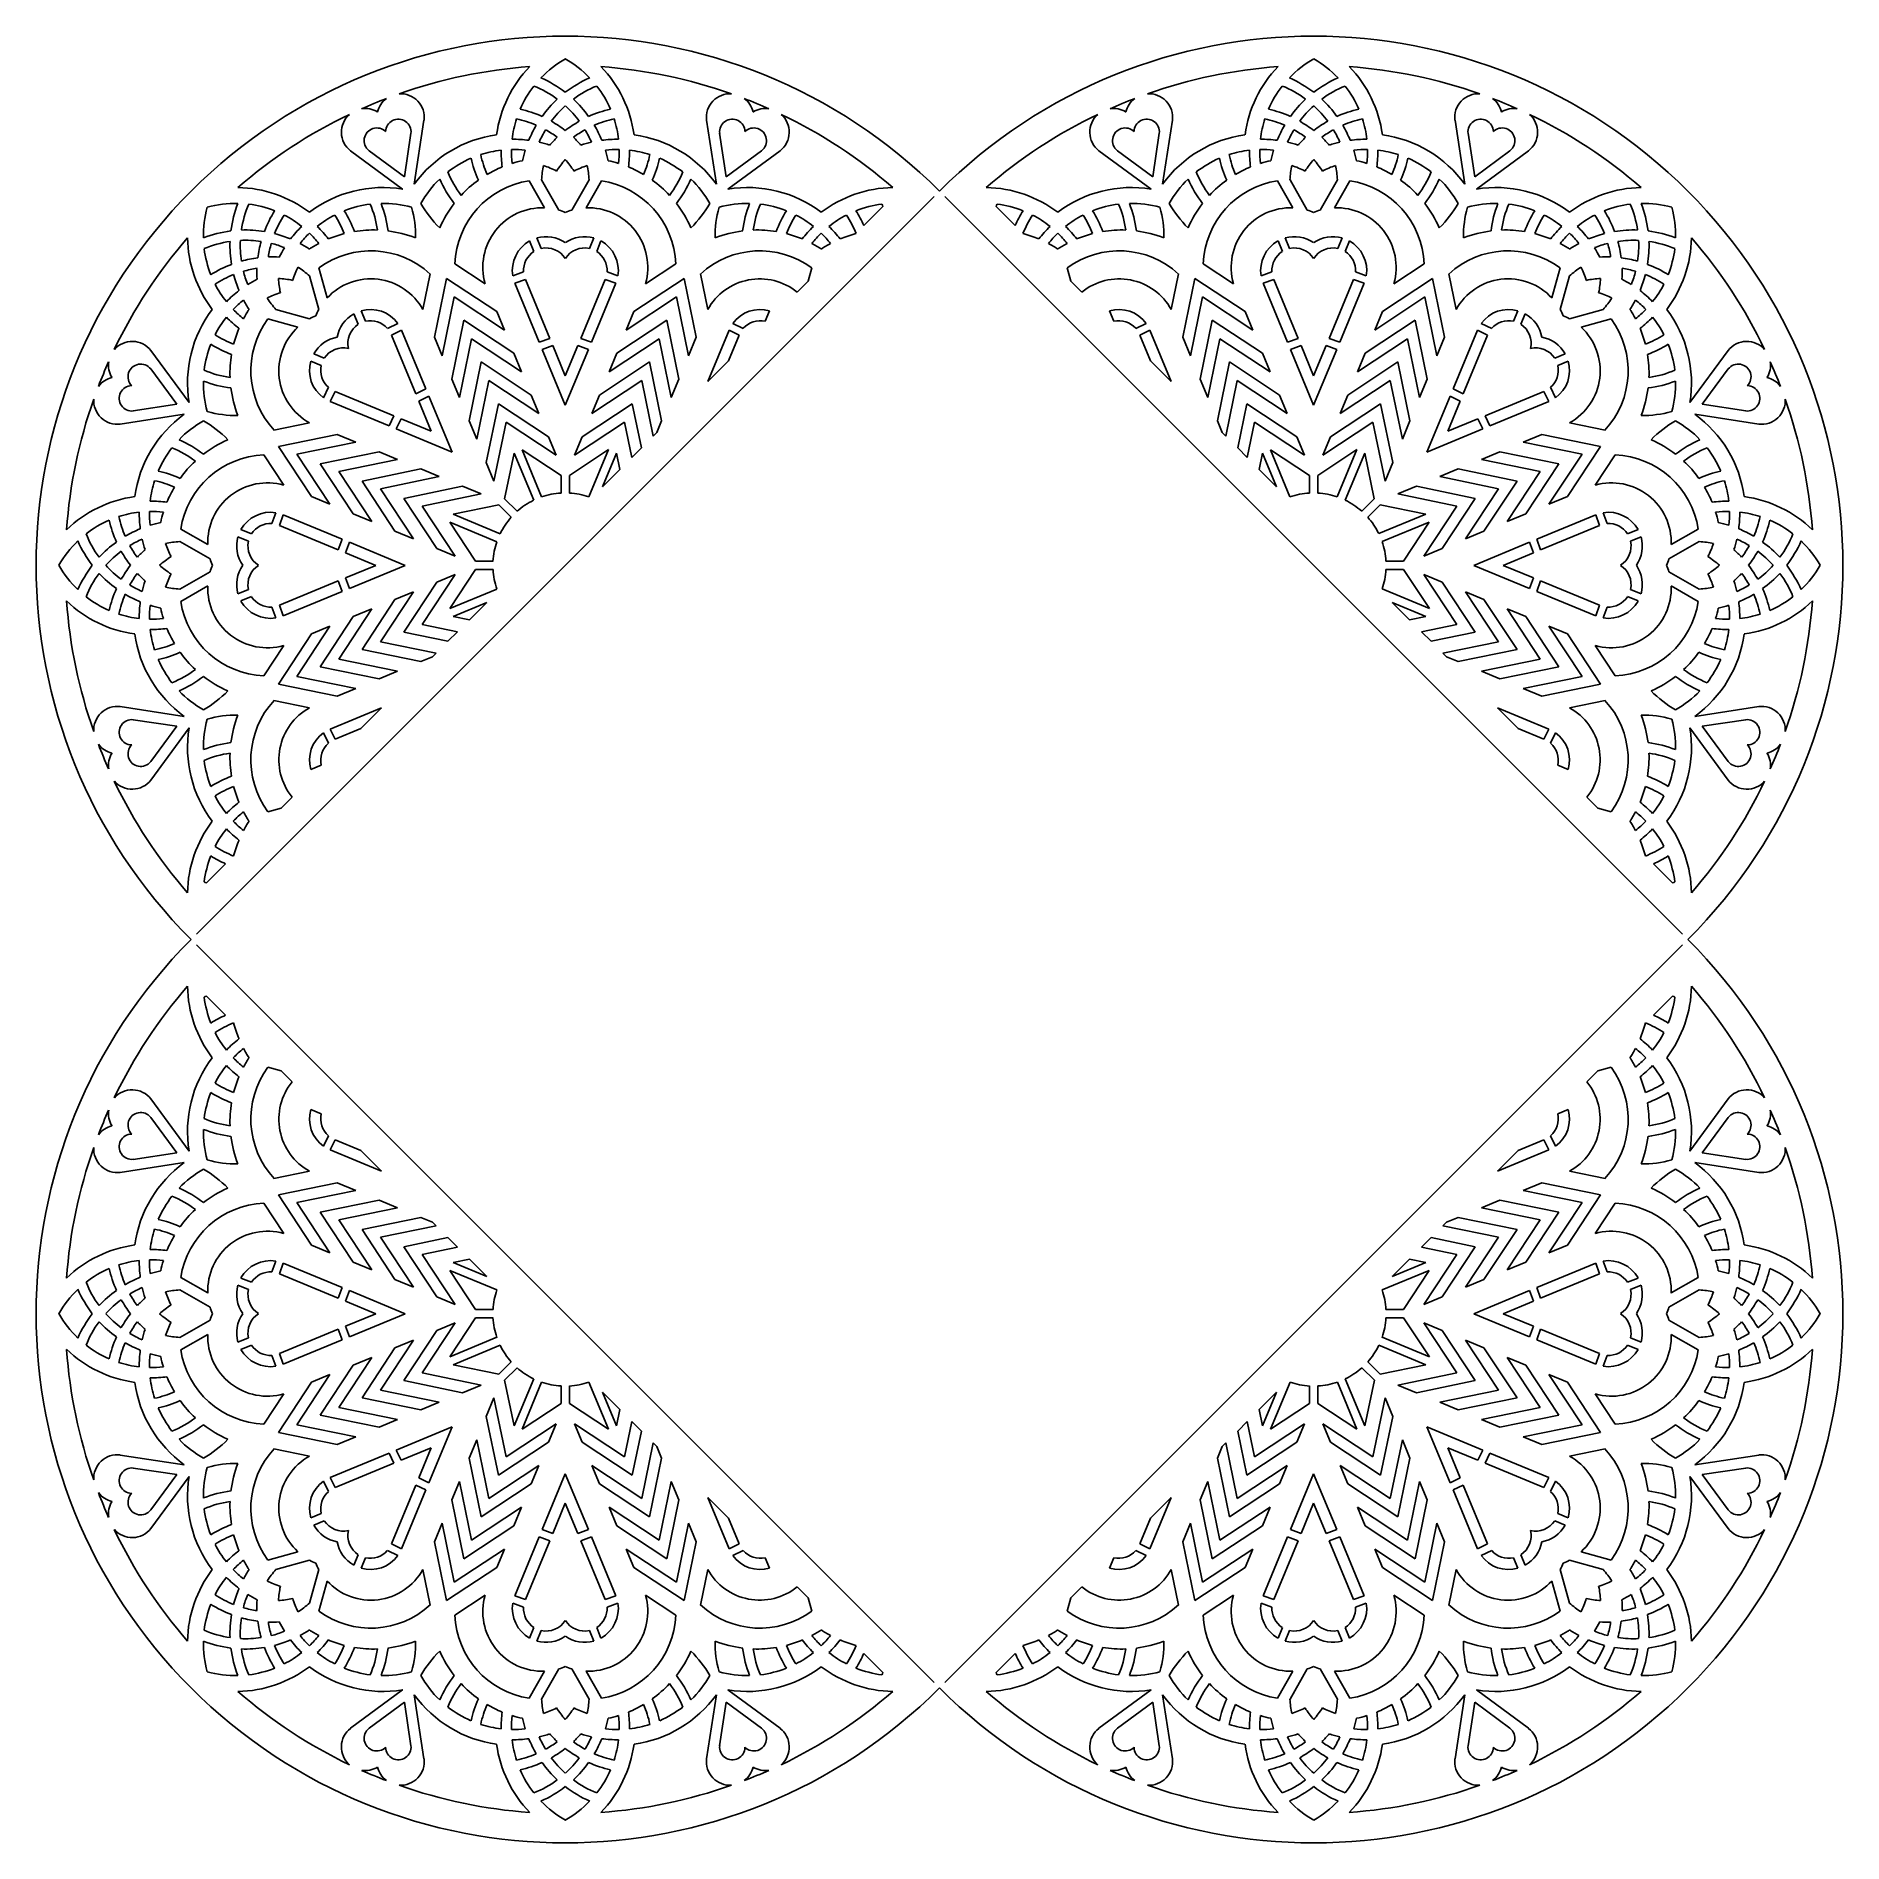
# Model space of a CAD drawing. Extents: x 67 to 315, y -5 to 242.
import ezdxf

# ---------------------------------------------------------------- set-up
doc = ezdxf.new("R2010")
doc.units = 0
doc.layers.get('0').update_dxf_attribs({"linetype": 'CONTINUOUS'})

msp = doc.modelspace()

# ---------------------------------------------------------------- linework, layer by layer
for p, q in [((120.59, 230.62), (119.26, 221.86)), ((159.31, 230.62), (160.65, 221.86)), ((223.12, 230.62), (221.79, 221.86)), ((261.85, 230.62), (263.18, 221.86)), ((118.8, 228.83), (117.9, 222.89)), ((161.1, 228.83), (162.01, 222.89)), ((221.33, 228.83), (220.43, 222.89)), ((263.64, 228.83), (264.54, 222.89)), ((110.53, 226.45), (117.67, 221.2)), ((113.06, 226.45), (117.9, 222.89)), ((166.85, 226.45), (162.01, 222.89)), ((169.38, 226.45), (162.24, 221.2)), ((213.06, 226.45), (220.2, 221.2)), ((215.59, 226.45), (220.43, 222.89)), ((269.38, 226.45), (264.54, 222.89)), ((271.91, 226.45), (264.77, 221.2)), ((135.01, 222.34), (137.12, 218.62)), ((136.7, 222.47), (139.06, 218.31)), ((143.2, 222.47), (140.84, 218.31)), ((144.9, 222.34), (142.79, 218.62)), ((237.54, 222.34), (239.65, 218.62)), ((239.24, 222.47), (241.6, 218.31)), ((245.73, 222.47), (243.37, 218.31)), ((247.43, 222.34), (245.32, 218.62)), ((89.42, 119.11), (190.49, 220.18)), ((180.85, 216.19), (183.46, 218.81)), ((191.95, 220.18), (293.02, 119.11)), ((198.97, 218.81), (201.59, 216.19)), ((135.07, 214.08), (135.66, 212.65)), ((136.06, 214.5), (136.66, 213.06)), ((143.85, 214.5), (143.25, 213.06)), ((144.84, 214.08), (144.25, 212.65)), ((237.6, 214.08), (238.19, 212.65)), ((238.59, 214.5), (239.19, 213.06)), ((246.38, 214.5), (245.78, 213.06)), ((247.37, 214.08), (246.78, 212.65)), ((128.97, 208.22), (124.82, 210.95)), ((150.94, 208.22), (155.09, 210.95)), ((231.5, 208.22), (227.35, 210.95)), ((253.47, 208.22), (257.62, 210.95)), ((104.9, 209.3), (106.17, 204.68)), ((106.19, 210.4), (107.33, 206.28)), ((120.44, 204.69), (121.45, 209.56)), ((122.02, 200.88), (123.68, 208.94)), ((130.55, 204.42), (123.68, 208.94)), ((134.24, 209.85), (132.75, 209.32)), ((134.49, 208.79), (133.04, 208.28)), ((133.04, 208.28), (136.38, 200.23)), ((134.49, 208.79), (137.83, 200.74)), ((145.41, 208.79), (142.08, 200.74)), ((146.87, 208.28), (143.53, 200.23)), ((145.41, 208.79), (146.87, 208.28)), ((145.67, 209.85), (147.16, 209.32)), ((149.36, 204.42), (156.23, 208.94)), ((157.89, 200.88), (156.23, 208.94)), ((159.47, 204.69), (158.46, 209.56)), ((171.73, 207.08), (173.21, 208.56)), ((173.72, 210.4), (173.21, 208.56)), ((208.72, 210.4), (209.23, 208.56)), ((209.23, 208.56), (210.71, 207.08)), ((222.97, 204.69), (223.98, 209.56)), ((224.55, 200.88), (226.21, 208.94)), ((233.08, 204.42), (226.21, 208.94)), ((236.77, 209.85), (235.28, 209.32)), ((237.03, 208.79), (235.57, 208.28)), ((235.57, 208.28), (238.91, 200.23)), ((237.03, 208.79), (240.36, 200.74)), ((247.94, 208.79), (244.61, 200.74)), ((249.4, 208.28), (246.06, 200.23)), ((247.94, 208.79), (249.4, 208.28)), ((248.2, 209.85), (249.69, 209.32)), ((251.89, 204.42), (258.76, 208.94)), ((260.42, 200.88), (258.76, 208.94)), ((262, 204.69), (260.99, 209.56)), ((276.25, 210.4), (275.11, 206.28)), ((277.54, 209.3), (276.27, 204.68)), ((123.07, 198.35), (124.73, 206.41)), ((131.6, 201.88), (124.73, 206.41)), ((148.31, 201.88), (155.18, 206.41)), ((156.84, 198.35), (155.18, 206.41)), ((225.6, 198.35), (227.26, 206.41)), ((234.13, 201.88), (227.26, 206.41)), ((250.84, 201.88), (257.71, 206.41)), ((259.37, 198.35), (257.71, 206.41)), ((99.2, 203.41), (103.32, 202.27)), ((100.3, 204.7), (104.91, 203.43)), ((110.99, 204.11), (111.59, 202.68)), ((111.99, 204.52), (112.58, 203.09)), ((124.39, 195.16), (126.05, 203.22)), ((132.92, 198.7), (126.05, 203.22)), ((130.55, 204.42), (131.6, 201.88)), ((146.99, 198.7), (153.86, 203.22)), ((149.36, 204.42), (148.31, 201.88)), ((155.52, 195.16), (153.86, 203.22)), ((167.92, 204.52), (167.33, 203.09)), ((214.52, 204.52), (215.11, 203.09)), ((226.92, 195.16), (228.58, 203.22)), ((235.45, 198.7), (228.58, 203.22)), ((233.08, 204.42), (234.13, 201.88)), ((249.52, 198.7), (256.39, 203.22)), ((251.89, 204.42), (250.84, 201.88)), ((258.05, 195.16), (256.39, 203.22)), ((270.45, 204.52), (269.86, 203.09)), ((271.45, 204.11), (270.85, 202.68)), ((282.14, 204.7), (277.52, 203.43)), ((283.24, 203.41), (279.12, 202.27)), ((115.57, 202.11), (117, 202.79)), ((116.13, 201.19), (117.52, 201.85)), ((116.13, 201.19), (119.47, 193.14)), ((117.52, 201.85), (120.86, 193.8)), ((122.02, 200.88), (123.07, 198.35)), ((125.44, 192.63), (127.1, 200.69)), ((133.97, 196.16), (127.1, 200.69)), ((137.83, 200.74), (136.38, 200.23)), ((142.08, 200.74), (143.53, 200.23)), ((145.94, 196.16), (152.81, 200.69)), ((154.47, 192.63), (152.81, 200.69)), ((157.89, 200.88), (156.84, 198.35)), ((162.38, 201.85), (159.47, 194.82)), ((163.78, 201.19), (162.32, 197.66)), ((163.78, 201.19), (162.38, 201.85)), ((164.34, 202.11), (162.91, 202.79)), ((218.1, 202.11), (219.53, 202.79)), ((218.66, 201.19), (220.05, 201.85)), ((218.66, 201.19), (220.12, 197.66)), ((220.05, 201.85), (222.97, 194.82)), ((224.55, 200.88), (225.6, 198.35)), ((227.97, 192.63), (229.63, 200.69)), ((236.5, 196.16), (229.63, 200.69)), ((240.36, 200.74), (238.91, 200.23)), ((244.61, 200.74), (246.06, 200.23)), ((248.47, 196.16), (255.34, 200.69)), ((257, 192.63), (255.34, 200.69)), ((260.42, 200.88), (259.37, 198.35)), ((264.92, 201.85), (261.58, 193.8)), ((266.31, 201.19), (262.97, 193.14)), ((266.31, 201.19), (264.92, 201.85)), ((266.87, 202.11), (265.44, 202.79)), ((83.15, 199.07), (88.4, 191.93)), ((105.49, 198.61), (106.92, 198.01)), ((132.92, 198.7), (133.97, 196.16)), ((138.24, 199.75), (136.79, 199.23)), ((136.79, 199.23), (139.95, 191.59)), ((138.24, 199.75), (139.95, 195.61)), ((141.67, 199.75), (139.95, 195.61)), ((143.12, 199.23), (139.95, 191.59)), ((141.67, 199.75), (143.12, 199.23)), ((146.99, 198.7), (145.94, 196.16)), ((235.45, 198.7), (236.5, 196.16)), ((240.77, 199.75), (239.32, 199.23)), ((239.32, 199.23), (242.48, 191.59)), ((240.77, 199.75), (242.48, 195.61)), ((244.2, 199.75), (242.48, 195.61)), ((245.65, 199.23), (242.48, 191.59)), ((244.2, 199.75), (245.65, 199.23)), ((249.52, 198.7), (248.47, 196.16)), ((276.95, 198.61), (275.52, 198.01)), ((299.29, 199.07), (294.04, 191.93)), ((83.15, 196.54), (86.71, 191.7)), ((105.07, 197.61), (106.51, 197.02)), ((126.76, 189.44), (128.42, 197.5)), ((135.29, 192.97), (128.42, 197.5)), ((144.62, 192.97), (151.49, 197.5)), ((153.15, 189.44), (151.49, 197.5)), ((159.47, 194.82), (162.32, 197.66)), ((220.12, 197.66), (222.97, 194.82)), ((229.29, 189.44), (230.95, 197.5)), ((237.82, 192.97), (230.95, 197.5)), ((247.15, 192.97), (254.02, 197.5)), ((255.68, 189.44), (254.02, 197.5)), ((277.37, 197.61), (275.93, 197.02)), ((299.29, 196.54), (295.73, 191.7)), ((107.49, 194.03), (106.81, 192.6)), ((108.41, 193.47), (107.75, 192.07)), ((108.41, 193.47), (116.46, 190.13)), ((119.47, 193.14), (120.86, 193.8)), ((124.39, 195.16), (125.44, 192.63)), ((127.81, 186.91), (129.47, 194.96)), ((136.34, 190.44), (129.47, 194.96)), ((143.57, 190.44), (150.44, 194.96)), ((152.01, 187.36), (150.44, 194.96)), ((155.52, 195.16), (154.47, 192.63)), ((226.92, 195.16), (227.97, 192.63)), ((230.43, 187.36), (232, 194.96)), ((238.87, 190.44), (232, 194.96)), ((246.1, 190.44), (252.97, 194.96)), ((254.63, 186.91), (252.97, 194.96)), ((258.05, 195.16), (257, 192.63)), ((262.97, 193.14), (261.58, 193.8)), ((274.03, 193.47), (265.98, 190.13)), ((274.03, 193.47), (274.69, 192.07)), ((274.95, 194.03), (275.63, 192.6)), ((80.77, 190.79), (86.71, 191.7)), ((107.75, 192.07), (115.8, 188.74)), ((119.88, 192.14), (121.27, 192.8)), ((119.88, 192.14), (121.59, 188.01)), ((121.27, 192.8), (124.43, 185.16)), ((129.13, 183.72), (130.79, 191.78)), ((137.66, 187.25), (130.79, 191.78)), ((135.29, 192.97), (136.34, 190.44)), ((142.25, 187.25), (149.12, 191.78)), ((144.62, 192.97), (143.57, 190.44)), ((150.37, 185.72), (149.12, 191.78)), ((232.07, 185.72), (233.32, 191.78)), ((240.19, 187.25), (233.32, 191.78)), ((237.82, 192.97), (238.87, 190.44)), ((244.78, 187.25), (251.65, 191.78)), ((247.15, 192.97), (246.1, 190.44)), ((253.31, 183.72), (251.65, 191.78)), ((261.17, 192.8), (258, 185.16)), ((262.56, 192.14), (260.85, 188.01)), ((262.56, 192.14), (261.17, 192.8)), ((274.69, 192.07), (266.64, 188.74)), ((301.67, 190.79), (295.73, 191.7)), ((78.98, 189), (87.74, 190.34)), ((104.91, 189.16), (100.04, 188.15)), ((116.46, 190.13), (115.8, 188.74)), ((117.46, 189.72), (116.8, 188.33)), ((116.8, 188.33), (124.43, 185.16)), ((117.46, 189.72), (121.59, 188.01)), ((126.76, 189.44), (127.81, 186.91)), ((130.18, 181.18), (131.84, 189.24)), ((138.71, 184.72), (131.84, 189.24)), ((141.2, 184.72), (148.07, 189.24)), ((149.07, 184.41), (148.07, 189.24)), ((153.15, 189.44), (152.49, 187.83)), ((229.29, 189.44), (229.95, 187.83)), ((233.37, 184.41), (234.37, 189.24)), ((241.24, 184.72), (234.37, 189.24)), ((243.73, 184.72), (250.6, 189.24)), ((252.26, 181.18), (250.6, 189.24)), ((255.68, 189.44), (254.63, 186.91)), ((265.64, 188.33), (258, 185.16)), ((264.98, 189.72), (260.85, 188.01)), ((264.98, 189.72), (265.64, 188.33)), ((265.98, 190.13), (266.64, 188.74)), ((277.53, 189.16), (282.4, 188.15)), ((303.46, 189), (294.7, 190.34)), ((108.71, 187.58), (100.65, 185.92)), ((105.18, 179.05), (100.65, 185.92)), ((111.25, 186.53), (103.19, 184.87)), ((108.71, 187.58), (111.25, 186.53)), ((137.66, 187.25), (138.71, 184.72)), ((142.25, 187.25), (141.2, 184.72)), ((149.07, 184.41), (150.37, 185.72)), ((152.01, 187.36), (152.49, 187.83)), ((229.95, 187.83), (230.43, 187.36)), ((232.07, 185.72), (233.37, 184.41)), ((240.19, 187.25), (241.24, 184.72)), ((244.78, 187.25), (243.73, 184.72)), ((273.73, 187.58), (271.19, 186.53)), ((271.19, 186.53), (279.25, 184.87)), ((273.73, 187.58), (281.78, 185.92)), ((277.26, 179.05), (281.78, 185.92)), ((101.38, 180.63), (98.64, 184.78)), ((107.71, 178), (103.19, 184.87)), ((114.44, 185.21), (106.38, 183.55)), ((110.9, 176.68), (106.38, 183.55)), ((116.97, 184.16), (108.91, 182.5)), ((114.44, 185.21), (116.97, 184.16)), ((129.13, 183.72), (130.18, 181.18)), ((131.64, 178.75), (132.93, 185.02)), ((132.93, 185.02), (135.62, 178.56)), ((134.03, 185.48), (136.7, 179.01)), ((139.38, 181.96), (134.03, 185.48)), ((140.52, 181.96), (145.86, 185.49)), ((145.86, 185.49), (143.19, 179.02)), ((146.96, 185.03), (145.03, 180.38)), ((147.43, 182.77), (146.96, 185.03)), ((235, 182.79), (235.46, 185.02)), ((235.46, 185.02), (237.38, 180.41)), ((236.56, 185.48), (239.23, 179.01)), ((241.91, 181.96), (236.56, 185.48)), ((243.05, 181.96), (248.39, 185.49)), ((248.39, 185.49), (245.72, 179.02)), ((249.49, 185.03), (246.81, 178.57)), ((250.78, 178.76), (249.49, 185.03)), ((253.31, 183.72), (252.26, 181.18)), ((268, 185.21), (265.47, 184.16)), ((265.47, 184.16), (273.53, 182.5)), ((268, 185.21), (276.06, 183.55)), ((271.54, 176.68), (276.06, 183.55)), ((274.72, 178), (279.25, 184.87)), ((281.06, 180.63), (283.8, 184.78)), ((113.44, 175.63), (108.91, 182.5)), ((120.16, 182.84), (112.1, 181.18)), ((116.62, 174.31), (112.1, 181.18)), ((122.69, 181.79), (114.63, 180.13)), ((120.16, 182.84), (122.69, 181.79)), ((139.38, 181.96), (139.38, 179.54)), ((140.52, 181.96), (140.52, 179.55)), ((145.03, 180.38), (147.43, 182.77)), ((235, 182.79), (237.38, 180.41)), ((241.91, 181.96), (241.91, 179.54)), ((243.05, 181.96), (243.05, 179.55)), ((262.28, 182.84), (259.75, 181.79)), ((259.75, 181.79), (267.81, 180.13)), ((262.28, 182.84), (270.34, 181.18)), ((265.81, 174.31), (270.34, 181.18)), ((269, 175.63), (273.53, 182.5)), ((105.18, 179.05), (107.71, 178)), ((119.16, 173.26), (114.63, 180.13)), ((125.88, 180.47), (117.82, 178.81)), ((122.35, 171.94), (117.82, 178.81)), ((128.41, 179.42), (120.36, 177.76)), ((125.88, 180.47), (128.41, 179.42)), ((131.64, 178.75), (133.35, 177.04)), ((250.78, 178.76), (249.08, 177.05)), ((256.56, 180.47), (254.02, 179.42)), ((254.02, 179.42), (262.08, 177.76)), ((256.56, 180.47), (264.62, 178.81)), ((260.09, 171.94), (264.62, 178.81)), ((263.28, 173.26), (267.81, 180.13)), ((277.26, 179.05), (274.72, 178)), ((99.75, 175.36), (100.28, 176.85)), ((100.8, 175.1), (101.32, 176.56)), ((101.32, 176.56), (109.37, 173.22)), ((110.9, 176.68), (113.44, 175.63)), ((124.88, 170.89), (120.36, 177.76)), ((130.84, 177.94), (124.57, 176.65)), ((124.57, 176.65), (131.03, 173.97)), ((130.84, 177.94), (132.55, 176.24)), ((251.59, 177.95), (249.89, 176.25)), ((257.86, 176.67), (251.4, 173.98)), ((251.59, 177.95), (257.86, 176.67)), ((257.56, 170.89), (262.08, 177.76)), ((271.54, 176.68), (269, 175.63)), ((281.12, 176.56), (273.07, 173.22)), ((281.63, 175.1), (281.12, 176.56)), ((282.69, 175.36), (282.16, 176.85)), ((87.26, 174.59), (90.98, 172.48)), ((95.1, 173.54), (96.54, 172.94)), ((95.51, 174.53), (96.95, 173.94)), ((100.8, 175.1), (108.85, 171.77)), ((116.62, 174.31), (119.16, 173.26)), ((124.11, 175.55), (130.58, 172.88)), ((127.64, 170.21), (124.11, 175.55)), ((258.32, 175.57), (251.85, 172.89)), ((254.8, 170.22), (258.32, 175.57)), ((265.81, 174.31), (263.28, 173.26)), ((281.63, 175.1), (273.58, 171.77)), ((286.92, 174.53), (285.49, 173.94)), ((287.34, 173.54), (285.9, 172.94)), ((295.18, 174.59), (291.46, 172.48)), ((87.13, 172.89), (91.29, 170.53)), ((108.85, 171.77), (109.37, 173.22)), ((109.85, 171.36), (110.37, 172.81)), ((109.85, 171.36), (113.99, 169.64)), ((110.37, 172.81), (118.01, 169.64)), ((122.35, 171.94), (124.88, 170.89)), ((260.09, 171.94), (257.56, 170.89)), ((272.07, 172.81), (264.43, 169.64)), ((272.59, 171.36), (268.45, 169.64)), ((272.59, 171.36), (272.07, 172.81)), ((273.58, 171.77), (273.07, 173.22)), ((295.31, 172.89), (291.15, 170.53)), ((87.13, 166.39), (91.29, 168.75)), ((109.85, 167.93), (113.99, 169.64)), ((110.37, 166.48), (118.01, 169.64)), ((124.88, 168.4), (120.36, 161.53)), ((122.35, 167.35), (124.88, 168.4)), ((127.64, 169.07), (124.12, 163.72)), ((127.64, 170.21), (130.05, 170.21)), ((127.64, 169.07), (130.05, 169.07)), ((254.8, 170.22), (252.39, 170.22)), ((254.8, 169.08), (252.39, 169.08)), ((254.8, 169.08), (258.33, 163.74)), ((260.09, 167.35), (257.56, 168.4)), ((257.56, 168.4), (262.08, 161.53)), ((272.07, 166.48), (264.43, 169.64)), ((272.59, 167.93), (268.45, 169.64)), ((295.31, 166.39), (291.15, 168.75)), ((87.26, 164.7), (90.98, 166.81)), ((95.1, 165.75), (96.54, 166.35)), ((100.8, 164.18), (108.85, 167.52)), ((101.32, 162.73), (109.37, 166.07)), ((108.85, 167.52), (109.37, 166.07)), ((109.85, 167.93), (110.37, 166.48)), ((119.16, 166.03), (114.63, 159.16)), ((116.62, 164.98), (119.16, 166.03)), ((122.35, 167.35), (117.82, 160.48)), ((124.12, 163.72), (130.58, 166.39)), ((258.33, 163.74), (251.86, 166.41)), ((260.09, 167.35), (264.62, 160.48)), ((265.81, 164.98), (263.28, 166.03)), ((263.28, 166.03), (267.81, 159.16)), ((272.59, 167.93), (272.07, 166.48)), ((273.58, 167.52), (273.07, 166.07)), ((281.12, 162.73), (273.07, 166.07)), ((281.63, 164.18), (273.58, 167.52)), ((287.34, 165.75), (285.9, 166.35)), ((295.18, 164.7), (291.46, 166.81)), ((95.51, 164.76), (96.95, 165.35)), ((99.75, 163.93), (100.28, 162.44)), ((100.8, 164.18), (101.32, 162.73)), ((113.44, 163.66), (108.91, 156.79)), ((110.9, 162.61), (113.44, 163.66)), ((116.62, 164.98), (112.1, 158.11)), ((124.58, 162.62), (129.19, 164.54)), ((126.81, 162.16), (129.19, 164.54)), ((253.22, 164.56), (255.61, 162.17)), ((257.87, 162.64), (253.22, 164.56)), ((265.81, 164.98), (270.34, 158.11)), ((271.54, 162.61), (269, 163.66)), ((269, 163.66), (273.53, 156.79)), ((281.63, 164.18), (281.12, 162.73)), ((282.69, 163.93), (282.16, 162.44)), ((286.92, 164.76), (285.49, 165.35)), ((107.71, 161.29), (103.19, 154.42)), ((105.18, 160.24), (107.71, 161.29)), ((110.9, 162.61), (106.38, 155.74)), ((125.19, 160.53), (120.36, 161.53)), ((126.81, 162.16), (124.58, 162.62)), ((255.61, 162.17), (257.87, 162.64)), ((257.25, 160.53), (262.08, 161.53)), ((271.54, 162.61), (276.06, 155.74)), ((277.26, 160.24), (274.72, 161.29)), ((274.72, 161.29), (279.25, 154.42)), ((101.38, 158.66), (98.64, 154.51)), ((105.18, 160.24), (100.65, 153.37)), ((122.24, 157.59), (114.63, 159.16)), ((123.88, 159.23), (117.82, 160.48)), ((123.88, 159.23), (125.19, 160.53)), ((257.25, 160.53), (258.56, 159.23)), ((258.56, 159.23), (264.62, 160.48)), ((260.2, 157.59), (267.81, 159.16)), ((277.26, 160.24), (281.78, 153.37)), ((281.06, 158.66), (283.8, 154.51)), ((116.97, 155.13), (108.91, 156.79)), ((120.16, 156.45), (112.1, 158.11)), ((120.16, 156.45), (121.77, 157.11)), ((121.77, 157.11), (122.24, 157.59)), ((260.2, 157.59), (260.67, 157.11)), ((262.28, 156.45), (260.67, 157.11)), ((262.28, 156.45), (270.34, 158.11)), ((265.47, 155.13), (273.53, 156.79)), ((111.25, 152.76), (103.19, 154.42)), ((114.44, 154.08), (106.38, 155.74)), ((114.44, 154.08), (116.97, 155.13)), ((268, 154.08), (265.47, 155.13)), ((268, 154.08), (276.06, 155.74)), ((271.19, 152.76), (279.25, 154.42)), ((104.91, 150.13), (100.04, 151.14)), ((108.71, 151.71), (100.65, 153.37)), ((108.71, 151.71), (111.25, 152.76)), ((273.73, 151.71), (271.19, 152.76)), ((273.73, 151.71), (281.78, 153.37)), ((277.53, 150.13), (282.4, 151.14)), ((78.98, 150.28), (87.74, 148.95)), ((107.75, 147.21), (114.78, 150.12)), ((111.93, 147.28), (114.78, 150.12)), ((267.66, 150.12), (270.5, 147.28)), ((274.69, 147.21), (267.66, 150.12)), ((303.46, 150.28), (294.7, 148.95)), ((80.77, 148.49), (86.71, 147.59)), ((83.15, 142.75), (86.71, 147.59)), ((83.15, 140.22), (88.4, 147.36)), ((107.49, 145.26), (106.81, 146.69)), ((108.41, 145.82), (107.75, 147.21)), ((108.41, 145.82), (111.93, 147.28)), ((274.03, 145.82), (270.5, 147.28)), ((274.03, 145.82), (274.69, 147.21)), ((274.95, 145.26), (275.63, 146.69)), ((299.29, 140.22), (294.04, 147.36)), ((301.67, 148.49), (295.73, 147.59)), ((299.29, 142.75), (295.73, 147.59)), ((105.07, 141.68), (106.51, 142.27)), ((277.37, 141.68), (275.93, 142.27)), ((99.2, 135.88), (101.04, 136.39)), ((101.04, 136.39), (102.52, 137.87)), ((279.92, 137.87), (281.4, 136.39)), ((283.24, 135.88), (281.4, 136.39)), ((90.79, 126.13), (93.4, 128.75)), ((289.03, 128.75), (291.65, 126.13)), ((89.42, 117.65), (190.49, 16.58)), ((293.02, 117.65), (191.95, 16.58)), ((90.79, 110.62), (93.4, 108.01)), ((291.65, 110.62), (289.03, 108.01)), ((99.2, 100.88), (101.04, 100.37)), ((101.04, 100.37), (102.52, 98.89)), ((281.4, 100.37), (279.92, 98.89)), ((283.24, 100.88), (281.4, 100.37)), ((83.15, 96.54), (88.4, 89.4)), ((299.29, 96.54), (294.04, 89.4)), ((105.07, 95.08), (106.51, 94.49)), ((277.37, 95.08), (275.93, 94.49)), ((83.15, 94.01), (86.71, 89.17)), ((299.29, 94.01), (295.73, 89.17)), ((80.77, 88.26), (86.71, 89.17)), ((107.49, 91.5), (106.81, 90.07)), ((108.41, 90.94), (107.75, 89.54)), ((107.75, 89.54), (114.78, 86.63)), ((108.41, 90.94), (111.93, 89.48)), ((111.93, 89.48), (114.78, 86.63)), ((274.69, 89.54), (267.66, 86.63)), ((270.5, 89.48), (267.66, 86.63)), ((274.03, 90.94), (270.5, 89.48)), ((274.03, 90.94), (274.69, 89.54)), ((274.95, 91.5), (275.63, 90.07)), ((301.67, 88.26), (295.73, 89.17)), ((78.98, 86.47), (87.74, 87.81)), ((303.46, 86.47), (294.7, 87.81)), ((104.91, 86.63), (100.04, 85.62)), ((108.71, 85.05), (100.65, 83.39)), ((108.71, 85.05), (111.25, 84)), ((273.73, 85.05), (271.19, 84)), ((273.73, 85.05), (281.78, 83.39)), ((277.53, 86.63), (282.4, 85.62)), ((101.38, 78.09), (98.64, 82.25)), ((105.18, 76.52), (100.65, 83.39)), ((111.25, 84), (103.19, 82.34)), ((107.71, 75.47), (103.19, 82.34)), ((114.44, 82.68), (106.38, 81.02)), ((114.44, 82.68), (116.97, 81.63)), ((268, 82.68), (265.47, 81.63)), ((268, 82.68), (276.06, 81.02)), ((271.19, 84), (279.25, 82.34)), ((274.72, 75.47), (279.25, 82.34)), ((277.26, 76.52), (281.78, 83.39)), ((281.06, 78.09), (283.8, 82.25)), ((110.9, 74.15), (106.38, 81.02)), ((116.97, 81.63), (108.91, 79.97)), ((113.44, 73.1), (108.91, 79.97)), ((120.16, 80.31), (112.1, 78.65)), ((120.16, 80.31), (121.77, 79.64)), ((121.77, 79.64), (122.24, 79.17)), ((260.67, 79.64), (260.2, 79.17)), ((262.28, 80.31), (260.67, 79.64)), ((262.28, 80.31), (270.34, 78.65)), ((265.47, 81.63), (273.53, 79.97)), ((269, 73.1), (273.53, 79.97)), ((271.54, 74.15), (276.06, 81.02)), ((116.62, 71.78), (112.1, 78.65)), ((122.24, 79.17), (114.63, 77.6)), ((119.16, 70.73), (114.63, 77.6)), ((123.88, 77.53), (117.82, 76.28)), ((123.88, 77.53), (125.19, 76.23)), ((258.56, 77.53), (257.25, 76.23)), ((258.56, 77.53), (264.62, 76.28)), ((260.2, 79.17), (267.81, 77.6)), ((263.28, 70.73), (267.81, 77.6)), ((265.81, 71.78), (270.34, 78.65)), ((99.75, 72.83), (100.28, 74.32)), ((105.18, 76.52), (107.71, 75.47)), ((122.35, 69.41), (117.82, 76.28)), ((125.19, 76.23), (120.36, 75.23)), ((124.88, 68.36), (120.36, 75.23)), ((126.81, 74.6), (124.58, 74.14)), ((126.81, 74.6), (129.19, 72.22)), ((255.63, 74.6), (253.25, 72.22)), ((255.63, 74.6), (257.86, 74.14)), ((257.25, 76.23), (262.08, 75.23)), ((257.56, 68.36), (262.08, 75.23)), ((260.09, 69.41), (264.62, 76.28)), ((277.26, 76.52), (274.72, 75.47)), ((282.69, 72.83), (282.16, 74.32)), ((87.26, 72.06), (90.98, 69.95)), ((95.51, 72), (96.95, 71.41)), ((100.8, 72.57), (101.32, 74.03)), ((100.8, 72.57), (108.85, 69.24)), ((101.32, 74.03), (109.37, 70.69)), ((110.9, 74.15), (113.44, 73.1)), ((124.12, 73.04), (130.58, 70.36)), ((127.64, 67.69), (124.12, 73.04)), ((124.58, 74.14), (129.19, 72.22)), ((258.32, 73.04), (251.85, 70.36)), ((257.86, 74.14), (253.25, 72.22)), ((254.8, 67.69), (258.32, 73.04)), ((271.54, 74.15), (269, 73.1)), ((281.12, 74.03), (273.07, 70.69)), ((281.63, 72.57), (273.58, 69.24)), ((281.63, 72.57), (281.12, 74.03)), ((286.92, 72), (285.49, 71.41)), ((295.18, 72.06), (291.46, 69.95)), ((87.13, 70.36), (91.29, 68)), ((95.1, 71.01), (96.54, 70.41)), ((108.85, 69.24), (109.37, 70.69)), ((109.85, 68.83), (110.37, 70.28)), ((110.37, 70.28), (118.01, 67.11)), ((116.62, 71.78), (119.16, 70.73)), ((122.35, 69.41), (124.88, 68.36)), ((260.09, 69.41), (257.56, 68.36)), ((265.81, 71.78), (263.28, 70.73)), ((272.07, 70.28), (264.43, 67.11)), ((272.59, 68.83), (272.07, 70.28)), ((273.58, 69.24), (273.07, 70.69)), ((287.34, 71.01), (285.9, 70.41)), ((295.31, 70.36), (291.15, 68)), ((109.85, 68.83), (113.99, 67.11)), ((109.85, 65.4), (113.99, 67.11)), ((110.37, 63.95), (118.01, 67.11)), ((127.64, 67.69), (130.05, 67.69)), ((254.8, 67.69), (252.39, 67.69)), ((272.07, 63.95), (264.43, 67.11)), ((272.59, 68.83), (268.45, 67.11)), ((272.59, 65.4), (268.45, 67.11)), ((87.13, 63.86), (91.29, 66.22)), ((100.8, 61.65), (108.85, 64.99)), ((108.85, 64.99), (109.37, 63.54)), ((109.85, 65.4), (110.37, 63.95)), ((122.35, 64.82), (117.82, 57.95)), ((124.88, 65.87), (120.36, 59)), ((122.35, 64.82), (124.88, 65.87)), ((127.64, 66.55), (124.11, 61.21)), ((127.64, 66.55), (130.05, 66.55)), ((254.8, 66.55), (252.39, 66.55)), ((254.8, 66.55), (258.33, 61.21)), ((260.09, 64.82), (257.56, 65.87)), ((257.56, 65.87), (262.08, 59)), ((260.09, 64.82), (264.62, 57.95)), ((272.59, 65.4), (272.07, 63.95)), ((273.58, 64.99), (273.07, 63.54)), ((281.63, 61.65), (273.58, 64.99)), ((295.31, 63.86), (291.15, 66.22)), ((87.26, 62.17), (90.98, 64.28)), ((95.1, 63.22), (96.54, 63.82)), ((95.51, 62.22), (96.95, 62.82)), ((101.32, 60.2), (109.37, 63.54)), ((116.62, 62.45), (112.1, 55.58)), ((119.16, 63.5), (114.63, 56.63)), ((116.62, 62.45), (119.16, 63.5)), ((124.11, 61.21), (130.58, 63.88)), ((124.57, 60.11), (131.03, 62.79)), ((257.87, 60.11), (251.41, 62.79)), ((258.33, 61.21), (251.86, 63.88)), ((265.81, 62.45), (263.28, 63.5)), ((263.28, 63.5), (267.81, 56.63)), ((265.81, 62.45), (270.34, 55.58)), ((281.12, 60.2), (273.07, 63.54)), ((286.92, 62.22), (285.49, 62.82)), ((287.34, 63.22), (285.9, 63.82)), ((295.18, 62.17), (291.46, 64.28)), ((99.75, 61.4), (100.28, 59.91)), ((100.8, 61.65), (101.32, 60.2)), ((110.9, 60.08), (106.38, 53.21)), ((113.44, 61.13), (108.91, 54.26)), ((110.9, 60.08), (113.44, 61.13)), ((130.84, 58.81), (124.57, 60.11)), ((130.84, 58.81), (132.55, 60.52)), ((131.64, 58.01), (133.35, 59.71)), ((250.8, 58.01), (249.09, 59.71)), ((251.6, 58.81), (249.89, 60.52)), ((251.6, 58.81), (257.87, 60.11)), ((271.54, 60.08), (269, 61.13)), ((269, 61.13), (273.53, 54.26)), ((271.54, 60.08), (276.06, 53.21)), ((281.63, 61.65), (281.12, 60.2)), ((282.69, 61.4), (282.16, 59.91)), ((105.18, 57.71), (100.65, 50.84)), ((107.71, 58.76), (103.19, 51.88)), ((105.18, 57.71), (107.71, 58.76)), ((125.88, 56.29), (117.82, 57.95)), ((128.41, 57.34), (120.36, 59)), ((125.88, 56.29), (128.41, 57.34)), ((131.64, 58.01), (132.93, 51.74)), ((132.93, 51.74), (135.62, 58.2)), ((134.03, 51.28), (136.7, 57.74)), ((139.38, 54.8), (139.38, 57.21)), ((140.52, 54.8), (140.52, 57.21)), ((145.86, 51.27), (143.19, 57.74)), ((236.58, 51.27), (239.25, 57.74)), ((241.92, 54.8), (241.92, 57.21)), ((243.06, 54.8), (243.06, 57.21)), ((248.41, 51.28), (245.73, 57.74)), ((249.51, 51.74), (246.82, 58.2)), ((250.8, 58.01), (249.51, 51.74)), ((254.02, 57.34), (262.08, 59)), ((256.56, 56.29), (254.02, 57.34)), ((256.56, 56.29), (264.62, 57.95)), ((277.26, 57.71), (274.72, 58.76)), ((274.72, 58.76), (279.25, 51.88)), ((277.26, 57.71), (281.78, 50.84)), ((101.38, 56.13), (98.64, 51.98)), ((120.16, 53.92), (112.1, 55.58)), ((122.69, 54.97), (114.63, 56.63)), ((120.16, 53.92), (122.69, 54.97)), ((129.13, 53.04), (130.18, 55.57)), ((130.18, 55.57), (131.84, 47.52)), ((139.38, 54.8), (134.03, 51.28)), ((140.52, 54.8), (145.86, 51.27)), ((146.96, 51.73), (145.03, 56.38)), ((145.03, 56.38), (147.43, 53.98)), ((237.4, 56.38), (235.01, 53.98)), ((235.48, 51.73), (237.4, 56.38)), ((241.92, 54.8), (236.58, 51.27)), ((243.06, 54.8), (248.41, 51.28)), ((252.26, 55.57), (250.6, 47.52)), ((253.31, 53.04), (252.26, 55.57)), ((259.75, 54.97), (267.81, 56.63)), ((262.28, 53.92), (259.75, 54.97)), ((262.28, 53.92), (270.34, 55.58)), ((281.06, 56.13), (283.8, 51.98)), ((114.44, 51.55), (106.38, 53.21)), ((116.97, 52.6), (108.91, 54.26)), ((114.44, 51.55), (116.97, 52.6)), ((129.13, 53.04), (130.79, 44.98)), ((138.71, 52.04), (131.84, 47.52)), ((137.66, 49.51), (138.71, 52.04)), ((142.25, 49.51), (141.2, 52.04)), ((141.2, 52.04), (148.07, 47.52)), ((147.43, 53.98), (146.96, 51.73)), ((149.07, 52.34), (148.07, 47.52)), ((149.07, 52.34), (150.37, 51.04)), ((233.37, 52.34), (232.07, 51.04)), ((233.37, 52.34), (234.37, 47.52)), ((241.24, 52.04), (234.37, 47.52)), ((235.01, 53.98), (235.48, 51.73)), ((240.19, 49.51), (241.24, 52.04)), ((244.78, 49.51), (243.73, 52.04)), ((243.73, 52.04), (250.6, 47.52)), ((253.31, 53.04), (251.65, 44.98)), ((265.47, 52.6), (273.53, 54.26)), ((268, 51.55), (265.47, 52.6)), ((268, 51.55), (276.06, 53.21)), ((108.71, 49.18), (100.65, 50.84)), ((111.25, 50.23), (103.19, 51.88)), ((108.71, 49.18), (111.25, 50.23)), ((116.8, 48.43), (124.43, 51.59)), ((121.27, 43.96), (124.43, 51.59)), ((126.76, 47.32), (127.81, 49.85)), ((127.81, 49.85), (129.47, 41.79)), ((137.66, 49.51), (130.79, 44.98)), ((142.25, 49.51), (149.12, 44.98)), ((150.37, 51.04), (149.12, 44.98)), ((232.07, 51.04), (233.32, 44.98)), ((240.19, 49.51), (233.32, 44.98)), ((244.78, 49.51), (251.65, 44.98)), ((254.63, 49.85), (252.97, 41.79)), ((255.68, 47.32), (254.63, 49.85)), ((261.17, 43.96), (258, 51.59)), ((265.64, 48.43), (258, 51.59)), ((271.19, 50.23), (279.25, 51.88)), ((273.73, 49.18), (271.19, 50.23)), ((273.73, 49.18), (281.78, 50.84)), ((78.98, 47.75), (87.74, 46.42)), ((104.91, 47.6), (100.04, 48.6)), ((107.75, 44.68), (115.8, 48.02)), ((116.46, 46.63), (115.8, 48.02)), ((117.46, 47.04), (116.8, 48.43)), ((117.46, 47.04), (121.59, 48.75)), ((119.88, 44.62), (121.59, 48.75)), ((126.76, 47.32), (128.42, 39.26)), ((152.01, 49.4), (150.44, 41.79)), ((153.15, 47.32), (151.49, 39.26)), ((152.01, 49.4), (152.49, 48.93)), ((153.15, 47.32), (152.49, 48.93)), ((229.29, 47.32), (229.95, 48.93)), ((229.29, 47.32), (230.95, 39.26)), ((230.43, 49.4), (229.95, 48.93)), ((230.43, 49.4), (232, 41.79)), ((255.68, 47.32), (254.02, 39.26)), ((262.56, 44.62), (260.85, 48.75)), ((264.98, 47.04), (260.85, 48.75)), ((264.98, 47.04), (265.64, 48.43)), ((265.98, 46.63), (266.64, 48.02)), ((274.69, 44.68), (266.64, 48.02)), ((277.53, 47.6), (282.4, 48.6)), ((303.46, 47.75), (294.7, 46.42)), ((80.77, 45.96), (86.71, 45.06)), ((83.15, 40.22), (86.71, 45.06)), ((83.15, 37.69), (88.4, 44.83)), ((108.41, 43.29), (107.75, 44.68)), ((108.41, 43.29), (116.46, 46.63)), ((119.88, 44.62), (121.27, 43.96)), ((136.34, 46.32), (129.47, 41.79)), ((135.29, 43.78), (136.34, 46.32)), ((136.79, 37.53), (139.95, 45.17)), ((143.12, 37.53), (139.95, 45.17)), ((144.62, 43.78), (143.57, 46.32)), ((143.57, 46.32), (150.44, 41.79)), ((238.87, 46.32), (232, 41.79)), ((237.82, 43.78), (238.87, 46.32)), ((239.32, 37.53), (242.48, 45.17)), ((245.65, 37.53), (242.48, 45.17)), ((247.15, 43.78), (246.1, 46.32)), ((246.1, 46.32), (252.97, 41.79)), ((262.56, 44.62), (261.17, 43.96)), ((274.03, 43.29), (265.98, 46.63)), ((274.03, 43.29), (274.69, 44.68)), ((299.29, 37.69), (294.04, 44.83)), ((301.67, 45.96), (295.73, 45.06)), ((299.29, 40.22), (295.73, 45.06)), ((107.49, 42.73), (106.81, 44.15)), ((116.13, 35.57), (119.47, 43.62)), ((117.52, 34.91), (120.86, 42.96)), ((119.47, 43.62), (120.86, 42.96)), ((124.39, 41.6), (125.44, 44.13)), ((125.44, 44.13), (127.1, 36.07)), ((135.29, 43.78), (128.42, 39.26)), ((144.62, 43.78), (151.49, 39.26)), ((154.47, 44.13), (152.81, 36.07)), ((155.52, 41.6), (154.47, 44.13)), ((226.92, 41.6), (227.97, 44.13)), ((227.97, 44.13), (229.63, 36.07)), ((237.82, 43.78), (230.95, 39.26)), ((247.15, 43.78), (254.02, 39.26)), ((257, 44.13), (255.34, 36.07)), ((258.05, 41.6), (257, 44.13)), ((262.97, 43.62), (261.58, 42.96)), ((264.92, 34.91), (261.58, 42.96)), ((266.31, 35.57), (262.97, 43.62)), ((274.95, 42.73), (275.63, 44.15)), ((105.07, 39.15), (106.51, 39.74)), ((124.39, 41.6), (126.05, 33.54)), ((133.97, 40.6), (127.1, 36.07)), ((132.92, 38.06), (133.97, 40.6)), ((138.24, 37.01), (139.95, 41.14)), ((141.67, 37.01), (139.95, 41.14)), ((146.99, 38.06), (145.94, 40.6)), ((145.94, 40.6), (152.81, 36.07)), ((155.52, 41.6), (153.86, 33.54)), ((162.38, 34.91), (159.47, 41.94)), ((159.47, 41.94), (162.32, 39.09)), ((220.05, 34.91), (222.97, 41.94)), ((222.97, 41.94), (220.12, 39.09)), ((226.92, 41.6), (228.58, 33.54)), ((236.5, 40.6), (229.63, 36.07)), ((235.45, 38.06), (236.5, 40.6)), ((240.77, 37.01), (242.48, 41.14)), ((244.2, 37.01), (242.48, 41.14)), ((249.52, 38.06), (248.47, 40.6)), ((248.47, 40.6), (255.34, 36.07)), ((258.05, 41.6), (256.39, 33.54)), ((277.37, 39.15), (275.93, 39.74)), ((105.49, 38.15), (106.92, 38.75)), ((122.02, 35.87), (123.07, 38.41)), ((123.07, 38.41), (124.73, 30.35)), ((132.92, 38.06), (126.05, 33.54)), ((138.24, 37.01), (136.79, 37.53)), ((141.67, 37.01), (143.12, 37.53)), ((146.99, 38.06), (153.86, 33.54)), ((156.84, 38.41), (155.18, 30.35)), ((157.89, 35.87), (156.84, 38.41)), ((163.78, 35.57), (162.32, 39.09)), ((218.66, 35.57), (220.12, 39.09)), ((224.55, 35.87), (225.6, 38.41)), ((225.6, 38.41), (227.26, 30.35)), ((235.45, 38.06), (228.58, 33.54)), ((240.77, 37.01), (239.32, 37.53)), ((244.2, 37.01), (245.65, 37.53)), ((249.52, 38.06), (256.39, 33.54)), ((259.37, 38.41), (257.71, 30.35)), ((260.42, 35.87), (259.37, 38.41)), ((276.95, 38.15), (275.52, 38.75)), ((116.13, 35.57), (117.52, 34.91)), ((122.02, 35.87), (123.68, 27.81)), ((131.6, 34.87), (124.73, 30.35)), ((130.55, 32.34), (131.6, 34.87)), ((133.04, 28.48), (136.38, 36.53)), ((134.49, 27.96), (137.83, 36.01)), ((137.83, 36.01), (136.38, 36.53)), ((142.08, 36.01), (143.53, 36.53)), ((145.41, 27.96), (142.08, 36.01)), ((146.87, 28.48), (143.53, 36.53)), ((149.36, 32.34), (148.31, 34.87)), ((148.31, 34.87), (155.18, 30.35)), ((157.89, 35.87), (156.23, 27.81)), ((163.78, 35.57), (162.38, 34.91)), ((218.66, 35.57), (220.05, 34.91)), ((224.55, 35.87), (226.21, 27.81)), ((234.13, 34.87), (227.26, 30.35)), ((233.08, 32.34), (234.13, 34.87)), ((235.57, 28.48), (238.91, 36.53)), ((237.03, 27.96), (240.36, 36.01)), ((240.36, 36.01), (238.91, 36.53)), ((244.61, 36.01), (246.06, 36.53)), ((247.94, 27.96), (244.61, 36.01)), ((249.4, 28.48), (246.06, 36.53)), ((251.89, 32.34), (250.84, 34.87)), ((250.84, 34.87), (257.71, 30.35)), ((260.42, 35.87), (258.76, 27.81)), ((266.31, 35.57), (264.92, 34.91)), ((99.2, 33.35), (103.32, 34.49)), ((100.3, 32.06), (104.91, 33.33)), ((110.99, 32.65), (111.59, 34.08)), ((111.99, 32.23), (112.58, 33.67)), ((115.57, 34.65), (117, 33.97)), ((130.55, 32.34), (123.68, 27.81)), ((149.36, 32.34), (156.23, 27.81)), ((164.34, 34.65), (162.91, 33.97)), ((167.92, 32.23), (167.33, 33.67)), ((214.52, 32.23), (215.11, 33.67)), ((218.1, 34.65), (219.53, 33.97)), ((233.08, 32.34), (226.21, 27.81)), ((251.89, 32.34), (258.76, 27.81)), ((266.87, 34.65), (265.44, 33.97)), ((270.45, 32.23), (269.86, 33.67)), ((271.45, 32.65), (270.85, 34.08)), ((282.14, 32.06), (277.52, 33.33)), ((283.24, 33.35), (279.12, 34.49)), ((104.9, 27.46), (106.17, 32.07)), ((106.19, 26.36), (107.33, 30.48)), ((120.44, 32.07), (121.45, 27.2)), ((159.47, 32.07), (158.46, 27.2)), ((222.97, 32.07), (223.98, 27.2)), ((262, 32.07), (260.99, 27.2)), ((276.25, 26.36), (275.11, 30.48)), ((277.54, 27.46), (276.27, 32.07)), ((128.97, 28.54), (124.82, 25.8)), ((134.24, 26.91), (132.75, 27.44)), ((134.49, 27.96), (133.04, 28.48)), ((145.41, 27.96), (146.87, 28.48)), ((145.67, 26.91), (147.16, 27.44)), ((150.94, 28.54), (155.09, 25.8)), ((171.73, 29.68), (173.21, 28.2)), ((173.72, 26.36), (173.21, 28.2)), ((208.72, 26.36), (209.23, 28.2)), ((210.71, 29.68), (209.23, 28.2)), ((231.5, 28.54), (227.35, 25.8)), ((236.77, 26.91), (235.28, 27.44)), ((237.03, 27.96), (235.57, 28.48)), ((247.94, 27.96), (249.4, 28.48)), ((248.2, 26.91), (249.69, 27.44)), ((253.47, 28.54), (257.62, 25.8)), ((135.07, 22.67), (135.66, 24.11)), ((136.06, 22.26), (136.66, 23.7)), ((143.85, 22.26), (143.25, 23.7)), ((144.84, 22.67), (144.25, 24.11)), ((237.6, 22.67), (238.19, 24.11)), ((238.59, 22.26), (239.19, 23.7)), ((246.38, 22.26), (245.78, 23.7)), ((247.37, 22.67), (246.78, 24.11)), ((180.85, 20.56), (183.46, 17.95)), ((201.59, 20.56), (198.97, 17.95)), ((135.01, 14.42), (137.12, 18.14)), ((136.7, 14.28), (139.06, 18.45)), ((143.2, 14.28), (140.84, 18.45)), ((144.9, 14.42), (142.79, 18.14)), ((237.54, 14.42), (239.65, 18.14)), ((239.24, 14.28), (241.6, 18.45)), ((245.73, 14.28), (243.37, 18.45)), ((247.43, 14.42), (245.32, 18.14)), ((110.53, 10.31), (117.67, 15.56)), ((120.59, 6.14), (119.26, 14.9)), ((159.31, 6.14), (160.65, 14.9)), ((169.38, 10.31), (162.24, 15.56)), ((213.06, 10.31), (220.2, 15.56)), ((223.12, 6.14), (221.79, 14.9)), ((261.85, 6.14), (263.18, 14.9)), ((271.91, 10.31), (264.77, 15.56)), ((113.06, 10.31), (117.9, 13.87)), ((118.8, 7.93), (117.9, 13.87)), ((161.1, 7.93), (162.01, 13.87)), ((166.85, 10.31), (162.01, 13.87)), ((215.59, 10.31), (220.43, 13.87)), ((221.33, 7.93), (220.43, 13.87)), ((263.64, 7.93), (264.54, 13.87)), ((269.38, 10.31), (264.54, 13.87))]:
    msp.add_line(p, q)
for centre, radius, start, end in [((139.95, 169.64), 72.5, 45, 225), ((242.48, 169.64), 72.5, 315, 135), ((139.95, 169.64), 68.5, 94.088, 109.419), ((147.1, 226.37), 16.71, 136.0196, 172.1838), ((147.1, 226.37), 14.53, 119.444, 136.1523), ((132.81, 226.37), 14.53, 43.8477, 60.556), ((132.81, 226.37), 16.71, 7.8162, 43.9804), ((139.95, 169.64), 68.5, 70.581, 85.912), ((242.48, 169.64), 68.5, 94.088, 109.419), ((249.63, 226.37), 16.71, 136.0196, 172.1838), ((249.63, 226.37), 14.53, 119.444, 136.1523), ((235.34, 226.37), 14.53, 43.8477, 60.556), ((235.34, 226.37), 16.71, 7.8162, 43.9804), ((242.48, 169.64), 68.5, 70.581, 85.912), ((147.1, 226.37), 14.53, 142.0169, 156.5503), ((130.2, 221.84), 14.53, 53.4497, 67.9831), ((130.2, 221.84), 15.94, 52.2687, 66.2525), ((149.71, 221.84), 15.94, 113.7475, 127.7313), ((149.71, 221.84), 14.53, 112.0169, 126.5503), ((132.81, 226.37), 14.53, 23.4497, 37.9831), ((249.63, 226.37), 14.53, 142.0169, 156.5503), ((232.73, 221.84), 14.53, 53.4497, 67.9831), ((232.73, 221.84), 15.94, 52.2687, 66.2525), ((252.24, 221.84), 15.94, 113.7475, 127.7313), ((252.24, 221.84), 14.53, 112.0169, 126.5503), ((235.34, 226.37), 14.53, 23.4497, 37.9831), ((139.95, 169.64), 68.5, 110.9673, 114.0327), ((117.38, 231.02), 3.24, 126.8112, 166.9218), ((117.38, 231.02), 3.24, 352.9494, 93.5752), ((149.71, 221.84), 15.94, 132.9371, 144.3123), ((130.2, 221.84), 15.94, 35.6877, 47.0629), ((162.53, 231.02), 3.24, 86.4248, 187.0506), ((139.95, 169.64), 68.5, 65.9673, 69.0327), ((162.53, 231.02), 3.24, 13.0782, 53.1888), ((242.48, 169.64), 68.5, 110.9673, 114.0327), ((219.91, 231.02), 3.24, 126.8112, 166.9218), ((219.91, 231.02), 3.24, 352.9494, 93.5752), ((252.24, 221.84), 15.94, 132.9371, 144.3123), ((232.73, 221.84), 15.94, 35.6877, 47.0629), ((265.06, 231.02), 3.24, 86.4248, 187.0506), ((242.48, 169.64), 68.5, 65.9673, 69.0327), ((265.06, 231.02), 3.24, 13.0782, 53.1888), ((139.95, 169.64), 68.5, 115.581, 130.912), ((112.52, 229), 3.24, 131.4248, 232.0506), ((112.52, 229), 3.24, 58.0782, 98.1888), ((117.08, 229.04), 1.74, 352.9494, 179.4732), ((147.1, 226.37), 14.53, 162.183, 173.4481), ((130.2, 216.61), 14.53, 66.5519, 77.817), ((130.2, 216.61), 15.94, 65.6877, 77.0629), ((149.71, 221.84), 14.53, 132.183, 143.4481), ((130.2, 216.61), 15.94, 52.2687, 60.539), ((130.2, 221.84), 14.53, 36.5519, 47.817), ((149.71, 216.61), 15.94, 119.461, 127.7313), ((149.71, 216.61), 15.94, 102.9371, 114.3123), ((149.71, 216.61), 14.53, 102.183, 113.4481), ((132.81, 226.37), 14.53, 6.5519, 17.817), ((162.83, 229.04), 1.74, 0.5268, 187.0506), ((167.39, 229), 3.24, 81.8112, 121.9218), ((167.39, 229), 3.24, 307.9494, 48.5752), ((139.95, 169.64), 68.5, 49.088, 64.419), ((242.48, 169.64), 68.5, 115.581, 130.912), ((215.05, 229), 3.24, 131.4248, 232.0506), ((215.05, 229), 3.24, 58.0782, 98.1888), ((219.61, 229.04), 1.74, 352.9494, 179.4732), ((249.63, 226.37), 14.53, 162.183, 173.4481), ((232.73, 216.61), 14.53, 66.5519, 77.817), ((232.73, 216.61), 15.94, 65.6877, 77.0629), ((252.24, 221.84), 14.53, 132.183, 143.4481), ((232.73, 216.61), 15.94, 52.2687, 60.539), ((232.73, 221.84), 14.53, 36.5519, 47.817), ((252.24, 216.61), 15.94, 119.461, 127.7313), ((252.24, 216.61), 15.94, 102.9371, 114.3123), ((252.24, 216.61), 14.53, 102.183, 113.4481), ((235.34, 226.37), 14.53, 6.5519, 17.817), ((265.36, 229.04), 1.74, 0.5268, 187.0506), ((269.92, 229), 3.24, 81.8112, 121.9218), ((269.92, 229), 3.24, 307.9494, 48.5752), ((242.48, 169.64), 68.5, 49.088, 64.419), ((114.13, 227.82), 1.74, 45.5268, 232.0506), ((132.81, 212.08), 16.71, 97.8163, 144.1998), ((132.81, 212.08), 15.94, 82.2687, 90.539), ((149.71, 221.84), 15.94, 149.461, 157.7313), ((149.71, 221.84), 14.53, 149.0423, 156.5503), ((130.2, 216.61), 14.53, 53.4497, 60.9577), ((149.71, 216.61), 15.94, 132.9371, 138.2756), ((149.71, 216.61), 14.53, 119.0423, 126.5503), ((130.2, 216.61), 15.94, 41.7244, 47.0629), ((130.2, 221.84), 14.53, 23.4497, 30.9577), ((130.2, 221.84), 15.94, 22.2687, 30.539), ((147.1, 212.08), 15.94, 89.461, 97.7313), ((147.1, 212.08), 16.71, 35.8002, 82.1837), ((165.78, 227.82), 1.74, 307.9494, 134.4732), ((216.66, 227.82), 1.74, 45.5268, 232.0506), ((235.34, 212.08), 16.71, 97.8163, 144.1998), ((235.34, 212.08), 15.94, 82.2687, 90.539), ((252.24, 221.84), 15.94, 149.461, 157.7313), ((252.24, 221.84), 14.53, 149.0423, 156.5503), ((232.73, 216.61), 14.53, 53.4497, 60.9577), ((252.24, 216.61), 15.94, 132.9371, 138.2756), ((252.24, 216.61), 14.53, 119.0423, 126.5503), ((232.73, 216.61), 15.94, 41.7244, 47.0629), ((232.73, 221.84), 14.53, 23.4497, 30.9577), ((232.73, 221.84), 15.94, 22.2687, 30.539), ((249.63, 212.08), 15.94, 89.461, 97.7313), ((249.63, 212.08), 16.71, 35.8002, 82.1837), ((268.31, 227.82), 1.74, 307.9494, 134.4732), ((132.81, 212.08), 14.53, 113.4497, 127.9831), ((142.57, 228.98), 15.94, 192.9371, 204.3123), ((132.81, 212.08), 14.53, 96.5519, 107.817), ((142.57, 228.98), 14.53, 192.183, 203.4481), ((147.1, 226.37), 15.94, 179.461, 187.7313), ((147.1, 226.37), 14.53, 179.0423, 186.5503), ((132.81, 212.08), 14.53, 83.4497, 90.9577), ((149.71, 221.84), 15.94, 162.9371, 168.2756), ((132.81, 212.08), 15.94, 71.7244, 77.0629), ((147.1, 212.08), 15.94, 102.9371, 108.2756), ((147.1, 212.08), 14.53, 89.0423, 96.5503), ((130.2, 221.84), 15.94, 11.7244, 17.0629), ((132.81, 226.37), 14.53, 353.4497, 0.9577), ((132.81, 226.37), 15.94, 352.2687, 0.539), ((147.1, 212.08), 14.53, 72.183, 83.4481), ((137.34, 228.98), 14.53, 336.5519, 347.817), ((137.34, 228.98), 15.94, 335.6877, 347.0629), ((147.1, 212.08), 14.53, 52.0169, 66.5503), ((235.34, 212.08), 14.53, 113.4497, 127.9831), ((245.1, 228.98), 15.94, 192.9371, 204.3123), ((235.34, 212.08), 14.53, 96.5519, 107.817), ((245.1, 228.98), 14.53, 192.183, 203.4481), ((249.63, 226.37), 15.94, 179.461, 187.7313), ((249.63, 226.37), 14.53, 179.0423, 186.5503), ((235.34, 212.08), 14.53, 83.4497, 90.9577), ((252.24, 221.84), 15.94, 162.9371, 168.2756), ((235.34, 212.08), 15.94, 71.7244, 77.0629), ((249.63, 212.08), 15.94, 102.9371, 108.2756), ((249.63, 212.08), 14.53, 89.0423, 96.5503), ((232.73, 221.84), 15.94, 11.7244, 17.0629), ((235.34, 226.37), 14.53, 353.4497, 0.9577), ((235.34, 226.37), 15.94, 352.2687, 0.539), ((249.63, 212.08), 14.53, 72.183, 83.4481), ((239.87, 228.98), 14.53, 336.5519, 347.817), ((239.87, 228.98), 15.94, 335.6877, 347.0629), ((249.63, 212.08), 14.53, 52.0169, 66.5503), ((137.34, 228.98), 14.53, 202.0169, 216.5503), ((137.34, 209.47), 15.94, 112.2687, 120.539), ((137.34, 209.47), 15.94, 101.7244, 107.0629), ((149.71, 221.84), 13.02, 168.5265, 177.2038), ((132.81, 212.08), 13.02, 62.7962, 71.4735), ((149.71, 216.61), 13.02, 138.5265, 147.2038), ((130.2, 216.61), 13.02, 32.7962, 41.4735), ((147.1, 212.08), 13.02, 108.5265, 117.2038), ((130.2, 221.84), 13.02, 2.7962, 11.4735), ((142.57, 209.47), 15.94, 72.9371, 78.2756), ((142.57, 209.47), 15.94, 59.461, 67.7313), ((142.57, 228.98), 14.53, 323.4497, 337.9831), ((239.87, 228.98), 14.53, 202.0169, 216.5503), ((239.87, 209.47), 15.94, 112.2687, 120.539), ((239.87, 209.47), 15.94, 101.7244, 107.0629), ((252.24, 221.84), 13.02, 168.5265, 177.2038), ((235.34, 212.08), 13.02, 62.7962, 71.4735), ((252.24, 216.61), 13.02, 138.5265, 147.2038), ((232.73, 216.61), 13.02, 32.7962, 41.4735), ((249.63, 212.08), 13.02, 108.5265, 117.2038), ((232.73, 221.84), 13.02, 2.7962, 11.4735), ((245.1, 209.47), 15.94, 72.9371, 78.2756), ((245.1, 209.47), 15.94, 59.461, 67.7313), ((245.1, 228.98), 14.53, 323.4497, 337.9831), ((94.8, 204.7), 16.71, 52.8162, 88.9804), ((115, 204.7), 16.71, 80.8002, 127.1837), ((132.81, 212.08), 14.53, 133.8477, 150.556), ((137.34, 228.98), 15.94, 203.7475, 217.7313), ((136.81, 210.47), 12, 98.6298, 177.6806), ((137.34, 209.47), 15.94, 125.6877, 137.0629), ((143.09, 210.47), 12, 2.3194, 81.3702), ((142.57, 209.47), 15.94, 42.9371, 54.3123), ((142.57, 228.98), 15.94, 322.2687, 336.2525), ((147.1, 212.08), 14.53, 29.444, 46.1523), ((164.91, 204.7), 16.71, 52.8163, 99.1998), ((185.11, 204.7), 16.71, 91.0196, 127.1838), ((197.33, 204.7), 16.71, 52.8162, 88.9804), ((217.53, 204.7), 16.71, 80.8002, 127.1837), ((235.34, 212.08), 14.53, 133.8477, 150.556), ((239.87, 228.98), 15.94, 203.7475, 217.7313), ((239.34, 210.47), 12, 98.6298, 177.6806), ((239.87, 209.47), 15.94, 125.6877, 137.0629), ((245.62, 210.47), 12, 2.3194, 81.3702), ((245.1, 209.47), 15.94, 42.9371, 54.3123), ((245.1, 228.98), 15.94, 322.2687, 336.2525), ((249.63, 212.08), 14.53, 29.444, 46.1523), ((267.44, 204.7), 16.71, 52.8163, 99.1998), ((287.64, 204.7), 16.71, 91.0196, 127.1838), ((104.9, 214.8), 14.53, 164.444, 181.1523), ((94.8, 204.7), 14.53, 88.8477, 105.556), ((109.95, 213.45), 15.94, 158.7475, 172.7313), ((109.95, 213.45), 14.53, 157.0169, 171.5503), ((94.8, 204.7), 14.53, 68.4497, 82.9831), ((113.64, 209.75), 15.94, 147.9371, 159.3123), ((115, 204.7), 14.53, 97.0169, 111.5503), ((96.15, 209.75), 15.94, 20.6877, 32.0629), ((99.85, 213.45), 14.53, 8.4497, 22.9831), ((115, 204.7), 14.53, 74.444, 91.1523), ((99.85, 213.45), 15.94, 7.2687, 21.2525), ((104.9, 214.8), 14.53, 358.8477, 15.556), ((132.81, 226.37), 14.53, 209.444, 226.1523), ((137.34, 209.47), 15.94, 142.2687, 156.2525), ((136.81, 210.47), 8.16, 87.8526, 196.0098), ((136.81, 210.47), 8.16, 67.3595, 73.9817), ((143.09, 210.47), 8.16, 106.0183, 112.6405), ((143.09, 210.47), 8.16, 343.9902, 92.1474), ((142.57, 209.47), 15.94, 23.7475, 37.7313), ((147.1, 226.37), 14.53, 313.8477, 330.556), ((175.01, 214.8), 14.53, 164.444, 181.1523), ((164.91, 204.7), 14.53, 88.8477, 105.556), ((180.06, 213.45), 15.94, 158.7475, 172.7313), ((180.06, 213.45), 14.53, 157.0169, 171.5503), ((164.91, 204.7), 14.53, 68.4497, 82.9831), ((183.76, 209.75), 15.94, 147.9371, 159.3123), ((185.11, 204.7), 14.53, 97.0169, 111.5503), ((166.27, 209.75), 15.94, 23.8359, 32.0629), ((169.96, 213.45), 14.53, 21.6611, 22.9831), ((212.48, 213.45), 14.53, 157.0169, 158.3389), ((197.33, 204.7), 14.53, 68.4497, 82.9831), ((216.17, 209.75), 15.94, 147.9371, 156.1641), ((217.53, 204.7), 14.53, 97.0169, 111.5503), ((198.68, 209.75), 15.94, 20.6877, 32.0629), ((202.38, 213.45), 14.53, 8.4497, 22.9831), ((217.53, 204.7), 14.53, 74.444, 91.1523), ((202.38, 213.45), 15.94, 7.2687, 21.2525), ((207.43, 214.8), 14.53, 358.8477, 15.556), ((235.34, 226.37), 14.53, 209.444, 226.1523), ((239.87, 209.47), 15.94, 142.2687, 156.2525), ((239.34, 210.47), 8.16, 87.8526, 196.0098), ((239.34, 210.47), 8.16, 67.3595, 73.9817), ((245.62, 210.47), 8.16, 106.0183, 112.6405), ((245.62, 210.47), 8.16, 343.9902, 92.1474), ((245.1, 209.47), 15.94, 23.7475, 37.7313), ((249.63, 226.37), 14.53, 313.8477, 330.556), ((277.54, 214.8), 14.53, 164.444, 181.1523), ((267.44, 204.7), 14.53, 88.8477, 105.556), ((282.59, 213.45), 15.94, 158.7475, 172.7313), ((282.59, 213.45), 14.53, 157.0169, 171.5503), ((267.44, 204.7), 14.53, 68.4497, 82.9831), ((286.29, 209.75), 15.94, 147.9371, 159.3123), ((287.64, 204.7), 14.53, 97.0169, 111.5503), ((268.8, 209.75), 15.94, 20.6877, 32.0629), ((272.49, 213.45), 14.53, 8.4497, 22.9831), ((272.49, 213.45), 15.94, 7.2687, 21.2525), ((287.64, 204.7), 14.53, 74.444, 91.1523), ((277.54, 214.8), 14.53, 358.8477, 15.556), ((96.15, 199.65), 15.94, 97.2687, 111.2525), ((96.15, 199.65), 15.94, 80.6877, 92.0629), ((113.64, 209.75), 14.53, 147.183, 158.4481), ((94.8, 204.7), 14.53, 51.5519, 62.817), ((115, 204.7), 15.94, 134.461, 142.7313), ((115, 204.7), 14.53, 117.183, 128.4481), ((94.8, 204.7), 15.94, 37.2687, 45.539), ((96.15, 209.75), 14.53, 21.5519, 32.817), ((113.64, 199.65), 15.94, 87.9371, 99.3123), ((113.64, 199.65), 15.94, 68.7475, 82.7313), ((166.27, 199.65), 15.94, 97.2687, 111.2525), ((166.27, 199.65), 15.94, 80.6877, 92.0629), ((183.76, 209.75), 14.53, 147.183, 158.4481), ((164.91, 204.7), 14.53, 51.5519, 62.817), ((185.11, 204.7), 15.94, 134.461, 142.7313), ((185.11, 204.7), 14.53, 117.183, 128.4481), ((164.91, 204.7), 15.94, 37.2687, 45.539), ((166.27, 209.75), 14.53, 21.5519, 32.817), ((216.17, 209.75), 14.53, 147.183, 158.4481), ((197.33, 204.7), 14.53, 51.5519, 62.817), ((217.53, 204.7), 15.94, 134.461, 142.7313), ((217.53, 204.7), 14.53, 117.183, 128.4481), ((197.33, 204.7), 15.94, 37.2687, 45.539), ((198.68, 209.75), 14.53, 21.5519, 32.817), ((216.17, 199.65), 15.94, 87.9371, 99.3123), ((216.17, 199.65), 15.94, 68.7475, 82.7313), ((268.8, 199.65), 15.94, 97.2687, 111.2525), ((268.8, 199.65), 15.94, 80.6877, 92.0629), ((286.29, 209.75), 14.53, 147.183, 158.4481), ((267.44, 204.7), 14.53, 51.5519, 62.817), ((287.64, 204.7), 15.94, 134.461, 142.7313), ((287.64, 204.7), 14.53, 117.183, 128.4481), ((267.44, 204.7), 15.94, 37.2687, 45.539), ((268.8, 209.75), 14.53, 21.5519, 32.817), ((286.29, 199.65), 15.94, 87.9371, 99.3123), ((286.29, 199.65), 15.94, 68.7475, 82.7313), ((139.95, 169.64), 68.5, 139.088, 154.419), ((104.9, 214.8), 16.71, 181.0196, 217.1838), ((96.15, 199.65), 14.53, 98.4497, 112.9831), ((104.9, 214.8), 14.53, 187.0169, 201.5503), ((109.95, 213.45), 15.94, 177.9371, 189.3123), ((109.95, 213.45), 14.53, 177.183, 188.4481), ((96.15, 199.65), 14.53, 81.5519, 92.817), ((113.64, 209.75), 15.94, 164.461, 172.7313), ((113.64, 209.75), 14.53, 164.0423, 171.5503), ((96.15, 199.65), 14.53, 68.4497, 75.9577), ((96.15, 199.65), 15.94, 67.2687, 75.539), ((115, 204.7), 15.94, 147.9371, 153.2756), ((115, 204.7), 14.53, 134.0423, 141.5503), ((96.15, 199.65), 15.94, 56.7244, 62.0629), ((94.8, 204.7), 14.53, 38.4497, 45.9577), ((113.64, 199.65), 15.94, 117.9371, 123.2756), ((113.64, 199.65), 15.94, 104.461, 112.7313), ((137.32, 210.04), 4.63, 119.1814, 189.0091), ((137.32, 210.04), 4.63, 55.3618, 105.8186), ((137.32, 210.04), 3.09, 31.6331, 102.4631), ((142.59, 210.04), 4.63, 74.1814, 124.6382), ((142.59, 210.04), 3.09, 77.5369, 148.3669), ((142.59, 210.04), 4.63, 350.9909, 60.8186), ((166.27, 199.65), 15.94, 67.2687, 75.539), ((185.11, 204.7), 14.53, 134.0423, 141.5503), ((166.27, 199.65), 15.94, 56.7244, 62.0629), ((164.91, 204.7), 14.53, 38.4497, 45.9577), ((183.76, 199.65), 15.94, 117.9371, 123.2756), ((183.76, 199.65), 15.94, 104.461, 112.7313), ((198.68, 199.65), 15.94, 67.2687, 75.539), ((217.53, 204.7), 14.53, 134.0423, 141.5503), ((198.68, 199.65), 15.94, 56.7244, 62.0629), ((197.33, 204.7), 14.53, 38.4497, 45.9577), ((216.17, 199.65), 15.94, 117.9371, 123.2756), ((216.17, 199.65), 15.94, 104.461, 112.7313), ((239.85, 210.04), 4.63, 119.1814, 189.0091), ((239.85, 210.04), 4.63, 55.3618, 105.8186), ((239.85, 210.04), 3.09, 31.6331, 102.4631), ((245.12, 210.04), 4.63, 74.1814, 124.6382), ((245.12, 210.04), 3.09, 77.5369, 148.3669), ((245.12, 210.04), 4.63, 350.9909, 60.8186), ((268.8, 199.65), 15.94, 67.2687, 75.539), ((287.64, 204.7), 14.53, 134.0423, 141.5503), ((268.8, 199.65), 15.94, 56.7244, 62.0629), ((267.44, 204.7), 14.53, 38.4497, 45.9577), ((286.29, 199.65), 15.94, 117.9371, 123.2756), ((286.29, 199.65), 15.94, 104.461, 112.7313), ((286.29, 199.65), 14.53, 104.0423, 111.5503), ((267.44, 204.7), 15.94, 26.7244, 32.0629), ((268.8, 209.75), 14.53, 8.4497, 15.9577), ((286.29, 199.65), 14.53, 87.183, 98.4481), ((268.8, 209.75), 15.94, 7.2687, 15.539), ((272.49, 213.45), 14.53, 351.5519, 2.817), ((272.49, 213.45), 15.94, 350.6877, 2.0629), ((286.29, 199.65), 14.53, 67.0169, 81.5503), ((277.54, 214.8), 16.71, 322.8162, 358.9804), ((277.54, 214.8), 14.53, 338.4497, 352.9831), ((242.48, 169.64), 68.5, 25.581, 40.912), ((99.85, 195.96), 15.94, 110.6877, 122.0629), ((99.85, 195.96), 15.94, 97.2687, 105.539), ((99.85, 195.96), 15.94, 86.7244, 92.0629), ((115, 204.7), 13.02, 153.5265, 162.2038), ((96.15, 199.65), 13.02, 47.7962, 56.4735), ((113.31, 200.73), 12, 47.3194, 126.3702), ((137.32, 210.04), 3.09, 122.5369, 183.6363), ((142.59, 210.04), 3.09, 356.3637, 57.4631), ((166.6, 200.73), 12, 53.6298, 132.6806), ((215.84, 200.73), 12, 47.3194, 126.3702), ((239.85, 210.04), 3.09, 122.5369, 183.6363), ((245.12, 210.04), 3.09, 356.3637, 57.4631), ((269.13, 200.73), 12, 53.6298, 132.6806), ((286.29, 199.65), 13.02, 123.5265, 132.2038), ((267.44, 204.7), 13.02, 17.7962, 26.4735), ((282.59, 195.96), 15.94, 87.9371, 93.2756), ((282.59, 195.96), 15.94, 74.461, 82.7313), ((282.59, 195.96), 15.94, 57.9371, 69.3123), ((99.85, 195.96), 14.53, 111.5519, 122.817), ((104.9, 214.8), 14.53, 207.183, 218.4481), ((109.95, 213.45), 15.94, 194.461, 202.7313), ((99.85, 195.96), 14.53, 98.4497, 105.9577), ((109.95, 213.45), 14.53, 194.0423, 201.5503), ((104.9, 194.6), 15.94, 116.7244, 122.0629), ((113.64, 209.75), 15.94, 177.9371, 183.2756), ((113.64, 209.75), 13.02, 183.5265, 192.2038), ((99.85, 195.96), 13.02, 77.7962, 86.4735), ((113.31, 200.73), 8.16, 28.9902, 137.1474), ((166.6, 200.73), 8.16, 51.0512, 151.0098), ((215.84, 200.73), 8.16, 28.9902, 128.9488), ((269.13, 200.73), 8.16, 42.8526, 151.0098), ((282.59, 195.96), 13.02, 93.5265, 102.2038), ((268.8, 209.75), 13.02, 347.7962, 356.4735), ((268.8, 209.75), 15.94, 356.7244, 2.0629), ((277.54, 194.6), 15.94, 57.9371, 63.2756), ((282.59, 195.96), 14.53, 74.0423, 81.5503), ((272.49, 213.45), 14.53, 338.4497, 345.9577), ((272.49, 213.45), 15.94, 337.2687, 345.539), ((282.59, 195.96), 14.53, 57.183, 68.4481), ((277.54, 214.8), 14.53, 321.5519, 332.817), ((104.9, 194.6), 15.94, 127.2687, 135.539), ((104.9, 194.6), 14.53, 128.4497, 135.9577), ((109.95, 213.45), 15.94, 207.9371, 213.2756), ((104.9, 194.6), 13.02, 107.7962, 116.4735), ((109.95, 213.45), 13.02, 213.5265, 222.2038), ((277.54, 194.6), 13.02, 63.5265, 72.2038), ((272.49, 213.45), 13.02, 317.7962, 326.4735), ((272.49, 213.45), 15.94, 326.7244, 332.0629), ((277.54, 194.6), 14.53, 44.0423, 51.5503), ((277.54, 194.6), 15.94, 44.461, 52.7313), ((104.9, 194.6), 16.71, 142.8163, 189.1998), ((104.9, 194.6), 14.53, 141.5519, 152.817), ((104.9, 214.8), 15.94, 224.461, 232.7313), ((104.9, 214.8), 14.53, 224.0423, 231.5503), ((109.95, 195.96), 15.94, 146.7244, 152.0629), ((108.87, 196.29), 12, 143.6298, 222.6806), ((108.87, 196.29), 8.16, 112.3595, 118.9817), ((113.31, 200.73), 8.16, 151.0183, 157.6405), ((113.25, 200.07), 4.63, 119.1814, 169.6382), ((113.25, 200.07), 4.63, 35.9909, 105.8186), ((113.25, 200.07), 3.09, 41.3637, 102.4631), ((166.66, 200.07), 4.63, 74.1814, 144.0091), ((166.66, 200.07), 3.09, 77.5369, 138.6363), ((215.78, 200.07), 4.63, 35.9909, 105.8186), ((215.78, 200.07), 3.09, 41.3637, 102.4631), ((269.19, 200.07), 4.63, 74.1814, 144.0091), ((269.19, 200.07), 3.09, 77.5369, 138.6363), ((269.19, 200.07), 4.63, 10.3618, 60.8186), ((269.13, 200.73), 8.16, 22.3595, 28.9817), ((273.57, 196.29), 8.16, 61.0183, 67.6405), ((273.57, 196.29), 12, 317.3194, 36.3702), ((272.49, 195.96), 15.94, 27.9371, 33.2756), ((277.54, 214.8), 14.53, 308.4497, 315.9577), ((277.54, 214.8), 15.94, 307.2687, 315.539), ((277.54, 194.6), 14.53, 27.183, 38.4481), ((277.54, 194.6), 16.71, 350.8002, 37.1837), ((99.85, 213.45), 14.53, 237.183, 248.4481), ((109.95, 195.96), 15.94, 157.2687, 165.539), ((108.87, 196.29), 8.16, 132.8526, 241.0098), ((109.53, 196.35), 4.63, 100.3618, 150.8186), ((113.25, 200.07), 3.09, 122.5369, 193.3669), ((269.19, 200.07), 3.09, 346.6331, 57.4631), ((272.91, 196.35), 4.63, 29.1814, 79.6382), ((273.57, 196.29), 8.16, 298.9902, 47.1474), ((272.49, 195.96), 15.94, 14.461, 22.7313), ((282.59, 213.45), 14.53, 291.5519, 302.817), ((80.6, 197.08), 3.24, 37.9494, 138.5752), ((104.9, 194.6), 14.53, 158.4497, 172.9831), ((99.85, 213.45), 15.94, 237.9371, 249.3123), ((109.95, 195.96), 15.94, 170.6877, 182.0629), ((109.53, 196.35), 3.09, 76.6331, 147.4631), ((272.91, 196.35), 3.09, 32.5369, 103.3669), ((282.59, 213.45), 15.94, 290.6877, 302.0629), ((272.49, 195.96), 15.94, 357.9371, 9.3123), ((277.54, 194.6), 14.53, 7.0169, 21.5503), ((301.84, 197.08), 3.24, 41.4248, 142.0506), ((139.95, 169.64), 68.5, 155.9673, 159.0327), ((80.6, 197.08), 3.24, 171.8112, 211.9218), ((81.78, 195.47), 1.74, 37.9494, 224.4732), ((96.15, 209.75), 14.53, 247.0169, 261.5503), ((109.53, 196.35), 4.63, 164.1814, 234.0091), ((109.53, 196.35), 3.09, 167.5369, 228.6363), ((272.91, 196.35), 3.09, 311.3637, 12.4631), ((272.91, 196.35), 4.63, 305.9909, 15.8186), ((286.29, 209.75), 14.53, 278.4497, 292.9831), ((300.66, 195.47), 1.74, 315.5268, 142.0506), ((301.84, 197.08), 3.24, 328.0782, 8.1888), ((242.48, 169.64), 68.5, 20.9673, 24.0327), ((78.58, 192.22), 3.24, 103.0782, 143.1888), ((80.56, 192.52), 1.74, 90.5268, 277.0506), ((96.15, 209.75), 15.94, 248.7475, 262.7313), ((104.9, 194.6), 14.53, 178.8477, 195.556), ((109.95, 195.96), 15.94, 187.2687, 201.2525), ((272.49, 195.96), 15.94, 338.7475, 352.7313), ((286.29, 209.75), 15.94, 277.2687, 291.2525), ((277.54, 194.6), 14.53, 344.444, 1.1523), ((301.88, 192.52), 1.74, 262.9494, 89.4732), ((303.86, 192.22), 3.24, 36.8112, 76.9218), ((139.95, 169.64), 68.5, 160.581, 175.912), ((78.58, 192.22), 3.24, 176.4248, 277.0506), ((94.8, 204.7), 14.53, 254.444, 271.1523), ((287.64, 204.7), 14.53, 268.8477, 285.556), ((303.86, 192.22), 3.24, 262.9494, 3.5752), ((242.48, 169.64), 68.5, 4.088, 19.419), ((97.52, 176.79), 16.71, 125.8002, 172.1837), ((97.52, 176.79), 14.53, 119.444, 136.1523), ((83.23, 176.79), 14.53, 43.8477, 60.556), ((299.21, 176.79), 14.53, 119.444, 136.1523), ((284.92, 176.79), 14.53, 43.8477, 60.556), ((284.92, 176.79), 16.71, 7.8163, 54.1998), ((97.52, 176.79), 14.53, 142.0169, 156.5503), ((80.62, 172.26), 14.53, 53.4497, 67.9831), ((80.62, 172.26), 15.94, 52.2687, 66.2525), ((100.13, 172.26), 15.94, 113.7475, 127.7313), ((282.31, 172.26), 15.94, 52.2687, 66.2525), ((301.82, 172.26), 15.94, 113.7475, 127.7313), ((301.82, 172.26), 14.53, 112.0169, 126.5503), ((284.92, 176.79), 14.53, 23.4497, 37.9831), ((100.13, 172.26), 15.94, 132.9371, 144.3123), ((99.13, 172.78), 12, 92.3194, 171.3702), ((283.31, 172.78), 12, 8.6298, 87.6806), ((282.31, 172.26), 15.94, 35.6877, 47.0629), ((97.52, 176.79), 14.53, 162.183, 173.4481), ((80.62, 167.03), 14.53, 66.5519, 77.817), ((80.62, 167.03), 15.94, 65.6877, 77.0629), ((99.13, 172.78), 8.16, 73.9902, 182.1474), ((283.31, 172.78), 8.16, 357.8526, 106.0098), ((301.82, 167.03), 15.94, 102.9371, 114.3123), ((301.82, 167.03), 14.53, 102.183, 113.4481), ((284.92, 176.79), 14.53, 6.5519, 17.817), ((83.23, 162.5), 16.71, 97.8162, 133.9804), ((83.23, 162.5), 15.94, 82.2687, 90.539), ((100.13, 172.26), 15.94, 149.461, 157.7313), ((139.95, 169.64), 9.92, 115.9457, 131.737), ((139.95, 169.64), 9.92, 93.3361, 109.1274), ((139.95, 169.64), 9.92, 70.9457, 86.737), ((242.48, 169.64), 9.92, 93.3361, 109.1274), ((242.48, 169.64), 9.92, 70.9457, 86.737), ((242.48, 169.64), 9.92, 48.3361, 64.1274), ((282.31, 172.26), 15.94, 22.2687, 30.539), ((299.21, 162.5), 15.94, 89.461, 97.7313), ((299.21, 162.5), 16.71, 46.0196, 82.1838), ((83.23, 162.5), 14.53, 113.4497, 127.9831), ((92.99, 179.4), 15.94, 192.9371, 204.3123), ((83.23, 162.5), 14.53, 96.5519, 107.817), ((92.99, 179.4), 14.53, 192.183, 203.4481), ((97.52, 176.79), 15.94, 179.461, 187.7313), ((97.52, 176.79), 14.53, 179.0423, 186.5503), ((83.23, 162.5), 14.53, 83.4497, 90.9577), ((100.13, 172.26), 15.94, 162.9371, 168.2756), ((99.56, 172.28), 4.63, 80.9909, 150.8186), ((139.95, 169.64), 9.92, 138.3361, 154.1274), ((242.48, 169.64), 9.92, 25.9457, 41.737), ((282.88, 172.28), 4.63, 29.1814, 99.0091), ((299.21, 162.5), 14.53, 89.0423, 96.5503), ((282.31, 172.26), 15.94, 11.7244, 17.0629), ((284.92, 176.79), 14.53, 353.4497, 0.9577), ((284.92, 176.79), 15.94, 352.2687, 0.539), ((299.21, 162.5), 14.53, 72.183, 83.4481), ((289.45, 179.4), 14.53, 336.5519, 347.817), ((289.45, 179.4), 15.94, 335.6877, 347.0629), ((299.21, 162.5), 14.53, 52.0169, 66.5503), ((87.76, 179.4), 14.53, 202.0169, 216.5503), ((87.76, 159.89), 15.94, 112.2687, 120.539), ((87.76, 159.89), 15.94, 101.7244, 107.0629), ((99.56, 172.28), 4.63, 164.1814, 214.6382), ((99.56, 172.28), 3.09, 86.3637, 147.4631), ((282.88, 172.28), 3.09, 32.5369, 93.6363), ((282.88, 172.28), 4.63, 325.3618, 15.8186), ((294.68, 159.89), 15.94, 72.9371, 78.2756), ((294.68, 159.89), 15.94, 59.461, 67.7313), ((294.68, 179.4), 14.53, 323.4497, 337.9831), ((83.23, 162.5), 14.53, 133.8477, 150.556), ((87.76, 179.4), 15.94, 203.7475, 217.7313), ((87.76, 159.89), 15.94, 125.6877, 137.0629), ((87.76, 159.89), 14.53, 126.5519, 137.817), ((92.99, 179.4), 15.94, 209.461, 217.7313), ((87.76, 159.89), 14.53, 113.4497, 120.9577), ((92.99, 179.4), 14.53, 209.0423, 216.5503), ((92.99, 159.89), 15.94, 131.7244, 137.0629), ((97.52, 176.79), 15.94, 192.9371, 198.2756), ((92.99, 159.89), 13.02, 122.7962, 131.4735), ((87.76, 159.89), 13.02, 92.7962, 101.4735), ((97.52, 176.79), 13.02, 198.5265, 207.2038), ((99.56, 172.28), 3.09, 167.5369, 238.3669), ((139.95, 169.64), 9.92, 160.9457, 176.737), ((242.48, 169.64), 9.92, 3.3361, 19.1274), ((282.88, 172.28), 3.09, 301.6331, 12.4631), ((294.68, 159.89), 13.02, 78.5265, 87.2038), ((284.92, 176.79), 13.02, 332.7962, 341.4735), ((289.45, 159.89), 13.02, 48.5265, 57.2038), ((284.92, 176.79), 15.94, 341.7244, 347.0629), ((289.45, 159.89), 15.94, 42.9371, 48.2756), ((294.68, 159.89), 14.53, 59.0423, 66.5503), ((289.45, 179.4), 14.53, 323.4497, 330.9577), ((289.45, 179.4), 15.94, 322.2687, 330.539), ((294.68, 159.89), 14.53, 42.183, 53.4481), ((294.68, 159.89), 15.94, 42.9371, 54.3123), ((294.68, 179.4), 15.94, 322.2687, 336.2525), ((299.21, 162.5), 14.53, 29.444, 46.1523), ((83.23, 176.79), 14.53, 209.444, 226.1523), ((87.76, 159.89), 15.94, 142.2687, 156.2525), ((87.76, 159.89), 14.53, 143.4497, 157.9831), ((87.76, 179.4), 15.94, 222.9371, 234.3123), ((87.76, 179.4), 14.53, 222.183, 233.4481), ((92.99, 159.89), 15.94, 142.2687, 150.539), ((92.99, 159.89), 14.53, 143.4497, 150.9577), ((92.99, 179.4), 15.94, 222.9371, 228.2756), ((92.99, 179.4), 13.02, 228.5265, 237.2038), ((97.52, 162.5), 13.02, 152.7962, 161.4735), ((99.13, 172.78), 8.16, 196.0183, 202.6405), ((99.13, 166.5), 8.16, 157.3595, 163.9817), ((99.56, 167.01), 4.63, 145.3618, 195.8186), ((99.56, 167.01), 3.09, 121.6331, 192.4631), ((139.95, 169.64), 9.92, 183.3361, 199.1274), ((242.48, 169.64), 9.92, 340.9457, 356.737), ((282.88, 167.01), 3.09, 347.5369, 58.3669), ((282.88, 167.01), 4.63, 344.1814, 34.6382), ((283.31, 172.78), 8.16, 337.3595, 343.9817), ((283.31, 166.5), 8.16, 16.0183, 22.6405), ((289.45, 179.4), 13.02, 302.7962, 311.4735), ((284.92, 162.5), 13.02, 18.5265, 27.2038), ((289.45, 179.4), 15.94, 311.7244, 317.0629), ((289.45, 159.89), 14.53, 29.0423, 36.5503), ((289.45, 159.89), 15.94, 29.461, 37.7313), ((294.68, 179.4), 14.53, 306.5519, 317.817), ((294.68, 179.4), 15.94, 305.6877, 317.0629), ((294.68, 159.89), 14.53, 22.0169, 36.5503), ((294.68, 159.89), 15.94, 23.7475, 37.7313), ((299.21, 176.79), 14.53, 313.8477, 330.556), ((92.99, 159.89), 15.94, 155.6877, 167.0629), ((87.76, 179.4), 14.53, 239.0423, 246.5503), ((97.52, 162.5), 15.94, 161.7244, 167.0629), ((87.76, 179.4), 13.02, 258.5265, 267.2038), ((99.13, 166.5), 8.16, 177.8526, 286.0098), ((283.31, 166.5), 8.16, 253.9902, 2.1474), ((294.68, 179.4), 13.02, 272.7962, 281.4735), ((284.92, 162.5), 15.94, 12.9371, 18.2756), ((294.68, 179.4), 14.53, 293.4497, 300.9577), ((289.45, 159.89), 15.94, 12.9371, 24.3123), ((139.95, 169.64), 68.5, 184.088, 199.419), ((83.23, 176.79), 16.71, 226.0196, 262.1838), ((83.23, 176.79), 14.53, 232.0169, 246.5503), ((92.99, 159.89), 14.53, 156.5519, 167.817), ((87.76, 179.4), 15.94, 239.461, 247.7313), ((97.52, 162.5), 15.94, 172.2687, 180.539), ((97.52, 162.5), 14.53, 173.4497, 180.9577), ((87.76, 179.4), 15.94, 252.9371, 258.2756), ((100.13, 167.03), 15.94, 191.7244, 197.0629), ((99.13, 166.5), 12, 188.6298, 267.6806), ((99.56, 167.01), 4.63, 209.1814, 279.0091), ((99.56, 167.01), 3.09, 212.5369, 273.6363), ((282.88, 167.01), 4.63, 260.9909, 330.8186), ((282.88, 167.01), 3.09, 266.3637, 327.4631), ((283.31, 166.5), 12, 272.3194, 351.3702), ((282.31, 167.03), 15.94, 342.9371, 348.2756), ((294.68, 179.4), 15.94, 281.7244, 287.0629), ((284.92, 162.5), 14.53, 359.0423, 6.5503), ((294.68, 179.4), 15.94, 292.2687, 300.539), ((284.92, 162.5), 15.94, 359.461, 7.7313), ((299.21, 176.79), 16.71, 277.8162, 313.9804), ((289.45, 159.89), 14.53, 12.183, 23.4481), ((299.21, 176.79), 14.53, 293.4497, 307.9831), ((242.48, 169.64), 68.5, 340.581, 355.912), ((83.23, 176.79), 14.53, 252.183, 263.4481), ((83.23, 176.79), 14.53, 269.0423, 276.5503), ((83.23, 176.79), 15.94, 269.461, 277.7313), ((100.13, 167.03), 15.94, 202.2687, 210.539), ((282.31, 167.03), 15.94, 329.461, 337.7313), ((299.21, 176.79), 15.94, 262.2687, 270.539), ((299.21, 176.79), 14.53, 263.4497, 270.9577), ((299.21, 176.79), 14.53, 276.5519, 287.817), ((97.52, 162.5), 16.71, 187.8163, 234.1998), ((97.52, 162.5), 14.53, 186.5519, 197.817), ((80.62, 172.26), 14.53, 282.183, 293.4481), ((284.92, 162.5), 16.71, 305.8002, 352.1837), ((301.82, 172.26), 14.53, 246.5519, 257.817), ((284.92, 162.5), 14.53, 342.183, 353.4481), ((80.62, 172.26), 15.94, 282.9371, 294.3123), ((97.52, 162.5), 14.53, 203.4497, 217.9831), ((100.13, 167.03), 15.94, 215.6877, 227.0629), ((282.31, 167.03), 15.94, 312.9371, 324.3123), ((301.82, 172.26), 15.94, 245.6877, 257.0629), ((284.92, 162.5), 14.53, 322.0169, 336.5503), ((80.62, 167.03), 14.53, 292.0169, 306.5503), ((80.62, 167.03), 15.94, 293.7475, 307.7313), ((100.13, 167.03), 15.94, 232.2687, 246.2525), ((282.31, 167.03), 15.94, 293.7475, 307.7313), ((301.82, 167.03), 15.94, 232.2687, 246.2525), ((301.82, 167.03), 14.53, 233.4497, 247.9831), ((97.52, 162.5), 14.53, 223.8477, 240.556), ((83.23, 162.5), 14.53, 299.444, 316.1523), ((108.87, 143), 12, 137.3194, 216.3702), ((273.57, 143), 12, 323.6298, 42.6806), ((299.21, 162.5), 14.53, 223.8477, 240.556), ((284.92, 162.5), 14.53, 299.444, 316.1523), ((78.58, 147.07), 3.24, 82.9494, 183.5752), ((104.9, 144.69), 14.53, 164.444, 181.1523), ((94.8, 134.59), 14.53, 88.8477, 105.556), ((109.95, 143.33), 15.94, 158.7475, 172.7313), ((108.87, 143), 8.16, 118.9902, 218.9488), ((273.57, 143), 8.16, 321.0512, 61.0098), ((272.49, 143.33), 15.94, 7.2687, 21.2525), ((287.64, 134.59), 14.53, 74.444, 91.1523), ((277.54, 144.69), 14.53, 358.8477, 15.556), ((303.86, 147.07), 3.24, 356.4248, 97.0506), ((80.56, 146.77), 1.74, 82.9494, 269.4732), ((104.9, 144.69), 16.71, 170.8002, 217.1837), ((109.53, 142.94), 4.63, 125.9909, 195.8186), ((272.91, 142.94), 4.63, 344.1814, 54.0091), ((277.54, 144.69), 16.71, 322.8163, 9.1998), ((301.88, 146.77), 1.74, 270.5268, 97.0506), ((139.95, 169.64), 68.5, 200.9673, 204.0327), ((78.58, 147.07), 3.24, 216.8112, 256.9218), ((80.6, 142.21), 3.24, 148.0782, 188.1888), ((81.78, 143.82), 1.74, 135.5268, 322.0506), ((96.15, 129.54), 15.94, 97.2687, 111.2525), ((96.15, 129.54), 14.53, 98.4497, 112.9831), ((109.95, 143.33), 15.94, 177.9371, 189.3123), ((109.53, 142.94), 3.09, 131.3637, 192.4631), ((272.91, 142.94), 3.09, 347.5369, 48.6363), ((272.49, 143.33), 15.94, 350.6877, 2.0629), ((286.29, 129.54), 15.94, 68.7475, 82.7313), ((286.29, 129.54), 14.53, 67.0169, 81.5503), ((300.66, 143.82), 1.74, 217.9494, 44.4732), ((303.86, 147.07), 3.24, 283.0782, 323.1888), ((301.84, 142.21), 3.24, 351.8112, 31.9218), ((242.48, 169.64), 68.5, 335.9673, 339.0327), ((104.9, 144.69), 14.53, 187.0169, 201.5503), ((277.54, 144.69), 14.53, 338.4497, 352.9831), ((80.6, 142.21), 3.24, 221.4248, 322.0506), ((139.95, 169.64), 68.5, 205.581, 220.912), ((99.85, 125.84), 15.94, 110.6877, 122.0629), ((99.85, 125.84), 14.53, 111.5519, 122.817), ((109.95, 143.33), 15.94, 194.461, 202.7313), ((272.49, 143.33), 15.94, 337.2687, 345.539), ((282.59, 125.84), 14.53, 57.183, 68.4481), ((282.59, 125.84), 15.94, 57.9371, 69.3123), ((242.48, 169.64), 68.5, 319.088, 334.419), ((301.84, 142.21), 3.24, 217.9494, 318.5752), ((104.9, 144.69), 14.53, 207.183, 218.4481), ((104.9, 124.49), 15.94, 127.2687, 135.539), ((277.54, 124.49), 15.94, 44.461, 52.7313), ((277.54, 144.69), 14.53, 321.5519, 332.817), ((104.9, 124.49), 16.71, 142.8162, 178.9804), ((104.9, 124.49), 14.53, 128.4497, 135.9577), ((104.9, 144.69), 14.53, 224.0423, 231.5503), ((109.95, 143.33), 15.94, 207.9371, 213.2756), ((109.95, 125.84), 15.94, 146.7244, 152.0629), ((272.49, 143.33), 15.94, 326.7244, 332.0629), ((272.49, 125.84), 15.94, 27.9371, 33.2756), ((277.54, 124.49), 14.53, 44.0423, 51.5503), ((277.54, 144.69), 14.53, 308.4497, 315.9577), ((277.54, 124.49), 16.71, 1.0196, 37.1838), ((104.9, 124.49), 14.53, 141.5519, 152.817), ((104.9, 144.69), 15.94, 224.461, 232.7313), ((109.95, 125.84), 15.94, 157.2687, 165.539), ((277.54, 144.69), 15.94, 307.2687, 315.539), ((272.49, 125.84), 15.94, 14.461, 22.7313), ((277.54, 124.49), 14.53, 27.183, 38.4481), ((104.9, 124.49), 14.53, 158.4497, 172.9831), ((99.85, 143.33), 15.94, 237.9371, 246.1641), ((99.85, 143.33), 14.53, 237.183, 248.4481), ((282.59, 143.33), 14.53, 291.5519, 302.817), ((282.59, 143.33), 15.94, 293.8359, 302.0629), ((277.54, 124.49), 14.53, 7.0169, 21.5503), ((96.15, 139.64), 14.53, 247.0169, 248.3389), ((286.29, 139.64), 14.53, 291.6611, 292.9831), ((139.95, 67.11), 72.5, 135, 315), ((242.48, 67.11), 72.5, 225, 45), ((139.95, 67.11), 68.5, 139.088, 154.419), ((104.9, 112.27), 16.71, 181.0196, 217.1838), ((277.54, 112.27), 16.71, 322.8162, 358.9804), ((242.48, 67.11), 68.5, 25.581, 40.912), ((96.15, 97.12), 14.53, 111.6611, 112.9831), ((104.9, 112.27), 14.53, 187.0169, 201.5503), ((277.54, 112.27), 14.53, 338.4497, 352.9831), ((286.29, 97.12), 14.53, 67.0169, 68.3389), ((99.85, 93.43), 15.94, 113.8359, 122.0629), ((99.85, 93.43), 14.53, 111.5519, 122.817), ((109.95, 110.92), 15.94, 194.461, 202.7313), ((272.49, 110.92), 15.94, 337.2687, 345.539), ((282.59, 93.43), 14.53, 57.183, 68.4481), ((282.59, 93.43), 15.94, 57.9371, 66.1641), ((104.9, 112.27), 14.53, 207.183, 218.4481), ((104.9, 92.07), 15.94, 127.2687, 135.539), ((277.54, 92.07), 15.94, 44.461, 52.7313), ((277.54, 112.27), 14.53, 321.5519, 332.817), ((104.9, 92.07), 16.71, 142.8163, 189.1998), ((104.9, 92.07), 14.53, 128.4497, 135.9577), ((104.9, 112.27), 14.53, 224.0423, 231.5503), ((109.95, 110.92), 15.94, 207.9371, 213.2756), ((109.95, 93.43), 15.94, 146.7244, 152.0629), ((272.49, 110.92), 15.94, 326.7244, 332.0629), ((272.49, 93.43), 15.94, 27.9371, 33.2756), ((277.54, 92.07), 14.53, 44.0423, 51.5503), ((277.54, 112.27), 14.53, 308.4497, 315.9577), ((277.54, 92.07), 16.71, 350.8002, 37.1837), ((104.9, 92.07), 14.53, 141.5519, 152.817), ((104.9, 112.27), 15.94, 224.461, 232.7313), ((109.95, 93.43), 15.94, 157.2687, 165.539), ((108.87, 93.76), 12, 143.6298, 222.6806), ((273.57, 93.76), 12, 317.3194, 36.3702), ((277.54, 112.27), 15.94, 307.2687, 315.539), ((272.49, 93.43), 15.94, 14.461, 22.7313), ((277.54, 92.07), 14.53, 27.183, 38.4481), ((80.6, 94.55), 3.24, 37.9494, 138.5752), ((104.9, 92.07), 14.53, 158.4497, 172.9831), ((99.85, 110.92), 15.94, 237.9371, 249.3123), ((99.85, 110.92), 14.53, 237.183, 248.4481), ((108.87, 93.76), 8.16, 141.0512, 241.0098), ((273.57, 93.76), 8.16, 298.9902, 38.9488), ((282.59, 110.92), 14.53, 291.5519, 302.817), ((282.59, 110.92), 15.94, 290.6877, 302.0629), ((277.54, 92.07), 14.53, 7.0169, 21.5503), ((301.84, 94.55), 3.24, 41.4248, 142.0506), ((139.95, 67.11), 68.5, 155.9673, 159.0327), ((80.6, 94.55), 3.24, 171.8112, 211.9218), ((81.78, 92.94), 1.74, 37.9494, 224.4732), ((109.95, 93.43), 15.94, 170.6877, 182.0629), ((109.53, 93.82), 4.63, 164.1814, 234.0091), ((109.53, 93.82), 3.09, 167.5369, 228.6363), ((272.91, 93.82), 3.09, 311.3637, 12.4631), ((272.91, 93.82), 4.63, 305.9909, 15.8186), ((272.49, 93.43), 15.94, 357.9371, 9.3123), ((300.66, 92.94), 1.74, 315.5268, 142.0506), ((301.84, 94.55), 3.24, 328.0782, 8.1888), ((242.48, 67.11), 68.5, 20.9673, 24.0327), ((78.58, 89.69), 3.24, 103.0782, 143.1888), ((80.56, 89.99), 1.74, 90.5268, 277.0506), ((104.9, 92.07), 14.53, 178.8477, 195.556), ((96.15, 107.22), 15.94, 248.7475, 262.7313), ((96.15, 107.22), 14.53, 247.0169, 261.5503), ((286.29, 107.22), 15.94, 277.2687, 291.2525), ((286.29, 107.22), 14.53, 278.4497, 292.9831), ((277.54, 92.07), 14.53, 344.444, 1.1523), ((301.88, 89.99), 1.74, 262.9494, 89.4732), ((303.86, 89.69), 3.24, 36.8112, 76.9218), ((139.95, 67.11), 68.5, 160.581, 175.912), ((78.58, 89.69), 3.24, 176.4248, 277.0506), ((109.95, 93.43), 15.94, 187.2687, 201.2525), ((272.49, 93.43), 15.94, 338.7475, 352.7313), ((303.86, 89.69), 3.24, 262.9494, 3.5752), ((242.48, 67.11), 68.5, 4.088, 19.419), ((97.52, 74.26), 16.71, 125.8002, 172.1837), ((97.52, 74.26), 14.53, 119.444, 136.1523), ((83.23, 74.26), 14.53, 43.8477, 60.556), ((94.8, 102.17), 14.53, 254.444, 271.1523), ((287.64, 102.17), 14.53, 268.8477, 285.556), ((299.21, 74.26), 14.53, 119.444, 136.1523), ((284.92, 74.26), 14.53, 43.8477, 60.556), ((284.92, 74.26), 16.71, 7.8163, 54.1998), ((80.62, 69.73), 15.94, 52.2687, 66.2525), ((100.13, 69.73), 15.94, 113.7475, 127.7313), ((282.31, 69.73), 15.94, 52.2687, 66.2525), ((301.82, 69.73), 15.94, 113.7475, 127.7313), ((97.52, 74.26), 14.53, 142.0169, 156.5503), ((80.62, 69.73), 14.53, 53.4497, 67.9831), ((99.13, 70.25), 12, 92.3194, 171.3702), ((283.31, 70.25), 12, 8.6298, 87.6806), ((301.82, 69.73), 14.53, 112.0169, 126.5503), ((284.92, 74.26), 14.53, 23.4497, 37.9831), ((80.62, 64.5), 15.94, 65.6877, 77.0629), ((100.13, 69.73), 15.94, 132.9371, 144.3123), ((282.31, 69.73), 15.94, 35.6877, 47.0629), ((301.82, 64.5), 15.94, 102.9371, 114.3123), ((97.52, 74.26), 14.53, 162.183, 173.4481), ((80.62, 64.5), 14.53, 66.5519, 77.817), ((100.13, 69.73), 15.94, 149.461, 157.7313), ((99.13, 70.25), 8.16, 73.9902, 182.1474), ((283.31, 70.25), 8.16, 357.8526, 106.0098), ((301.82, 64.5), 14.53, 102.183, 113.4481), ((282.31, 69.73), 15.94, 22.2687, 30.539), ((284.92, 74.26), 14.53, 6.5519, 17.817), ((83.23, 59.97), 16.71, 97.8162, 133.9804), ((83.23, 59.97), 14.53, 96.5519, 107.817), ((97.52, 74.26), 15.94, 179.461, 187.7313), ((83.23, 59.97), 14.53, 83.4497, 90.9577), ((97.52, 74.26), 14.53, 179.0423, 186.5503), ((83.23, 59.97), 15.94, 82.2687, 90.539), ((100.13, 69.73), 15.94, 162.9371, 168.2756), ((99.56, 69.75), 4.63, 80.9909, 150.8186), ((282.88, 69.75), 4.63, 29.1814, 99.0091), ((299.21, 59.97), 15.94, 89.461, 97.7313), ((299.21, 59.97), 14.53, 89.0423, 96.5503), ((282.31, 69.73), 15.94, 11.7244, 17.0629), ((284.92, 74.26), 14.53, 353.4497, 0.9577), ((284.92, 74.26), 15.94, 352.2687, 0.539), ((299.21, 59.97), 14.53, 72.183, 83.4481), ((299.21, 59.97), 16.71, 46.0196, 82.1838), ((83.23, 59.97), 14.53, 113.4497, 127.9831), ((92.99, 76.87), 15.94, 192.9371, 204.3123), ((92.99, 76.87), 14.53, 192.183, 203.4481), ((87.76, 57.36), 15.94, 112.2687, 120.539), ((87.76, 57.36), 15.94, 101.7244, 107.0629), ((99.56, 69.75), 3.09, 86.3637, 147.4631), ((282.88, 69.75), 3.09, 32.5369, 93.6363), ((294.68, 57.36), 15.94, 72.9371, 78.2756), ((294.68, 57.36), 15.94, 59.461, 67.7313), ((289.45, 76.87), 14.53, 336.5519, 347.817), ((289.45, 76.87), 15.94, 335.6877, 347.0629), ((299.21, 59.97), 14.53, 52.0169, 66.5503), ((83.23, 59.97), 14.53, 133.8477, 150.556), ((87.76, 76.87), 15.94, 203.7475, 217.7313), ((87.76, 76.87), 14.53, 202.0169, 216.5503), ((87.76, 57.36), 15.94, 125.6877, 137.0629), ((87.76, 57.36), 14.53, 113.4497, 120.9577), ((92.99, 76.87), 14.53, 209.0423, 216.5503), ((97.52, 74.26), 15.94, 192.9371, 198.2756), ((87.76, 57.36), 13.02, 92.7962, 101.4735), ((97.52, 74.26), 13.02, 198.5265, 207.2038), ((99.56, 69.75), 4.63, 164.1814, 214.6382), ((99.56, 69.75), 3.09, 167.5369, 238.3669), ((139.95, 67.11), 9.92, 160.8726, 176.6639), ((242.48, 67.11), 9.92, 3.3361, 19.1274), ((282.88, 69.75), 3.09, 301.6331, 12.4631), ((282.88, 69.75), 4.63, 325.3618, 15.8186), ((294.68, 57.36), 13.02, 78.5265, 87.2038), ((284.92, 74.26), 13.02, 332.7962, 341.4735), ((284.92, 74.26), 15.94, 341.7244, 347.0629), ((294.68, 57.36), 14.53, 59.0423, 66.5503), ((289.45, 76.87), 14.53, 323.4497, 330.9577), ((294.68, 57.36), 15.94, 42.9371, 54.3123), ((294.68, 76.87), 14.53, 323.4497, 337.9831), ((294.68, 76.87), 15.94, 322.2687, 336.2525), ((299.21, 59.97), 14.53, 29.444, 46.1523), ((83.23, 74.26), 14.53, 209.444, 226.1523), ((87.76, 57.36), 15.94, 142.2687, 156.2525), ((87.76, 57.36), 14.53, 126.5519, 137.817), ((87.76, 76.87), 14.53, 222.183, 233.4481), ((92.99, 76.87), 15.94, 209.461, 217.7313), ((92.99, 57.36), 15.94, 142.2687, 150.539), ((92.99, 57.36), 15.94, 131.7244, 137.0629), ((92.99, 57.36), 13.02, 122.7962, 131.4735), ((92.99, 76.87), 13.02, 228.5265, 237.2038), ((99.13, 70.25), 8.16, 196.0183, 202.6405), ((99.13, 63.97), 8.16, 157.3595, 163.9817), ((99.56, 64.48), 4.63, 145.3618, 195.8186), ((99.56, 64.48), 3.09, 121.6331, 192.4631), ((282.88, 64.48), 3.09, 347.5369, 58.3669), ((282.88, 64.48), 4.63, 344.1814, 34.6382), ((283.31, 70.25), 8.16, 337.3595, 343.9817), ((283.31, 63.97), 8.16, 16.0183, 22.6405), ((289.45, 57.36), 13.02, 48.5265, 57.2038), ((289.45, 76.87), 13.02, 302.7962, 311.4735), ((289.45, 57.36), 15.94, 42.9371, 48.2756), ((289.45, 76.87), 15.94, 322.2687, 330.539), ((289.45, 57.36), 15.94, 29.461, 37.7313), ((294.68, 57.36), 14.53, 42.183, 53.4481), ((294.68, 76.87), 14.53, 306.5519, 317.817), ((294.68, 57.36), 15.94, 23.7475, 37.7313), ((299.21, 74.26), 14.53, 313.8477, 330.556), ((87.76, 57.36), 14.53, 143.4497, 157.9831), ((87.76, 76.87), 15.94, 222.9371, 234.3123), ((92.99, 57.36), 14.53, 143.4497, 150.9577), ((87.76, 76.87), 14.53, 239.0423, 246.5503), ((92.99, 76.87), 15.94, 222.9371, 228.2756), ((97.52, 59.97), 15.94, 161.7244, 167.0629), ((97.52, 59.97), 13.02, 152.7962, 161.4735), ((139.95, 67.11), 9.92, 183.263, 199.0543), ((242.48, 67.11), 9.92, 340.9457, 356.737), ((284.92, 59.97), 13.02, 18.5265, 27.2038), ((289.45, 76.87), 15.94, 311.7244, 317.0629), ((284.92, 59.97), 15.94, 12.9371, 18.2756), ((294.68, 76.87), 14.53, 293.4497, 300.9577), ((289.45, 57.36), 14.53, 29.0423, 36.5503), ((294.68, 76.87), 15.94, 305.6877, 317.0629), ((294.68, 57.36), 14.53, 22.0169, 36.5503), ((83.23, 74.26), 16.71, 226.0196, 262.1838), ((139.95, 67.11), 68.5, 184.088, 199.419), ((83.23, 74.26), 14.53, 232.0169, 246.5503), ((92.99, 57.36), 15.94, 155.6877, 167.0629), ((92.99, 57.36), 14.53, 156.5519, 167.817), ((87.76, 76.87), 15.94, 239.461, 247.7313), ((97.52, 59.97), 15.94, 172.2687, 180.539), ((87.76, 76.87), 13.02, 258.5265, 267.2038), ((99.13, 63.97), 12, 188.6298, 267.6806), ((99.13, 63.97), 8.16, 177.8526, 286.0098), ((99.56, 64.48), 4.63, 209.1814, 279.0091), ((99.56, 64.48), 3.09, 212.5369, 273.6363), ((139.95, 67.11), 9.92, 205.8726, 221.6639), ((242.48, 67.11), 9.92, 318.3361, 334.1274), ((283.31, 63.97), 8.16, 253.9902, 2.1474), ((282.88, 64.48), 4.63, 260.9909, 330.8186), ((282.88, 64.48), 3.09, 266.3637, 327.4631), ((283.31, 63.97), 12, 272.3194, 351.3702), ((294.68, 76.87), 13.02, 272.7962, 281.4735), ((294.68, 76.87), 15.94, 292.2687, 300.539), ((284.92, 59.97), 15.94, 359.461, 7.7313), ((299.21, 74.26), 16.71, 277.8162, 313.9804), ((289.45, 57.36), 14.53, 12.183, 23.4481), ((289.45, 57.36), 15.94, 12.9371, 24.3123), ((299.21, 74.26), 14.53, 293.4497, 307.9831), ((242.48, 67.11), 68.5, 340.581, 355.912), ((83.23, 74.26), 14.53, 252.183, 263.4481), ((97.52, 59.97), 14.53, 173.4497, 180.9577), ((83.23, 74.26), 14.53, 269.0423, 276.5503), ((87.76, 76.87), 15.94, 252.9371, 258.2756), ((100.13, 64.5), 15.94, 191.7244, 197.0629), ((139.95, 67.11), 9.92, 228.263, 244.0543), ((242.48, 67.11), 9.92, 295.9457, 311.737), ((282.31, 64.5), 15.94, 342.9371, 348.2756), ((299.21, 74.26), 14.53, 263.4497, 270.9577), ((294.68, 76.87), 15.94, 281.7244, 287.0629), ((284.92, 59.97), 14.53, 359.0423, 6.5503), ((299.21, 74.26), 14.53, 276.5519, 287.817), ((97.52, 59.97), 16.71, 187.8163, 234.1998), ((83.23, 74.26), 15.94, 269.461, 277.7313), ((97.52, 59.97), 14.53, 186.5519, 197.817), ((100.13, 64.5), 15.94, 202.2687, 210.539), ((139.95, 67.11), 9.92, 250.8726, 266.6639), ((139.95, 67.11), 9.92, 273.263, 289.0543), ((242.48, 67.11), 9.92, 250.9457, 266.737), ((242.48, 67.11), 9.92, 273.3361, 289.1274), ((284.92, 59.97), 16.71, 305.8002, 352.1837), ((282.31, 64.5), 15.94, 329.461, 337.7313), ((299.21, 74.26), 15.94, 262.2687, 270.539), ((284.92, 59.97), 14.53, 342.183, 353.4481), ((80.62, 69.73), 14.53, 282.183, 293.4481), ((80.62, 69.73), 15.94, 282.9371, 294.3123), ((100.13, 64.5), 15.94, 215.6877, 227.0629), ((282.31, 64.5), 15.94, 312.9371, 324.3123), ((301.82, 69.73), 15.94, 245.6877, 257.0629), ((301.82, 69.73), 14.53, 246.5519, 257.817), ((97.52, 59.97), 14.53, 203.4497, 217.9831), ((80.62, 64.5), 14.53, 292.0169, 306.5503), ((301.82, 64.5), 14.53, 233.4497, 247.9831), ((284.92, 59.97), 14.53, 322.0169, 336.5503), ((80.62, 64.5), 15.94, 293.7475, 307.7313), ((97.52, 59.97), 14.53, 223.8477, 240.556), ((100.13, 64.5), 15.94, 232.2687, 246.2525), ((83.23, 59.97), 14.53, 299.444, 316.1523), ((282.31, 64.5), 15.94, 293.7475, 307.7313), ((299.21, 59.97), 14.53, 223.8477, 240.556), ((301.82, 64.5), 15.94, 232.2687, 246.2525), ((284.92, 59.97), 14.53, 299.444, 316.1523), ((78.58, 44.54), 3.24, 82.9494, 183.5752), ((108.87, 40.47), 12, 137.3194, 216.3702), ((108.87, 40.47), 8.16, 118.9902, 227.1474), ((273.57, 40.47), 8.16, 312.8526, 61.0098), ((273.57, 40.47), 12, 323.6298, 42.6806), ((303.86, 44.54), 3.24, 356.4248, 97.0506), ((80.56, 44.24), 1.74, 82.9494, 269.4732), ((104.9, 42.15), 16.71, 170.8002, 217.1837), ((104.9, 42.15), 14.53, 164.444, 181.1523), ((94.8, 32.06), 14.53, 88.8477, 105.556), ((109.95, 40.8), 15.94, 158.7475, 172.7313), ((272.49, 40.8), 15.94, 7.2687, 21.2525), ((287.64, 32.06), 14.53, 74.444, 91.1523), ((277.54, 42.15), 16.71, 322.8163, 9.1998), ((277.54, 42.15), 14.53, 358.8477, 15.556), ((301.88, 44.24), 1.74, 270.5268, 97.0506), ((139.95, 67.11), 68.5, 200.9673, 204.0327), ((78.58, 44.54), 3.24, 216.8112, 256.9218), ((81.78, 41.29), 1.74, 135.5268, 322.0506), ((96.15, 27.01), 15.94, 97.2687, 111.2525), ((109.53, 40.41), 4.63, 125.9909, 195.8186), ((109.53, 40.41), 3.09, 131.3637, 192.4631), ((272.91, 40.41), 3.09, 347.5369, 48.6363), ((272.91, 40.41), 4.63, 344.1814, 54.0091), ((286.29, 27.01), 15.94, 68.7475, 82.7313), ((300.66, 41.29), 1.74, 217.9494, 44.4732), ((303.86, 44.54), 3.24, 283.0782, 323.1888), ((242.48, 67.11), 68.5, 335.9673, 339.0327), ((80.6, 39.68), 3.24, 148.0782, 188.1888), ((96.15, 27.01), 14.53, 98.4497, 112.9831), ((104.9, 42.15), 14.53, 187.0169, 201.5503), ((109.95, 40.8), 15.94, 177.9371, 189.3123), ((272.49, 40.8), 15.94, 350.6877, 2.0629), ((286.29, 27.01), 14.53, 67.0169, 81.5503), ((277.54, 42.15), 14.53, 338.4497, 352.9831), ((301.84, 39.68), 3.24, 351.8112, 31.9218), ((80.6, 39.68), 3.24, 221.4248, 322.0506), ((139.95, 67.11), 68.5, 205.581, 220.912), ((99.85, 23.31), 15.94, 110.6877, 122.0629), ((109.53, 40.41), 4.63, 209.1814, 259.6382), ((109.53, 40.41), 3.09, 212.5369, 283.3669), ((113.25, 36.69), 3.09, 166.6331, 237.4631), ((269.19, 36.69), 3.09, 302.5369, 13.3669), ((272.91, 40.41), 3.09, 256.6331, 327.4631), ((272.91, 40.41), 4.63, 280.3618, 330.8186), ((282.59, 23.31), 15.94, 57.9371, 69.3123), ((242.48, 67.11), 68.5, 319.088, 334.419), ((301.84, 39.68), 3.24, 217.9494, 318.5752), ((99.85, 23.31), 14.53, 111.5519, 122.817), ((104.9, 42.15), 14.53, 207.183, 218.4481), ((109.95, 40.8), 15.94, 194.461, 202.7313), ((113.25, 36.69), 4.63, 190.3618, 240.8186), ((269.19, 36.69), 4.63, 299.1814, 349.6382), ((272.49, 40.8), 15.94, 337.2687, 345.539), ((282.59, 23.31), 14.53, 57.183, 68.4481), ((277.54, 42.15), 14.53, 321.5519, 332.817), ((104.9, 21.96), 15.94, 127.2687, 135.539), ((104.9, 21.96), 14.53, 128.4497, 135.9577), ((109.95, 40.8), 15.94, 207.9371, 213.2756), ((108.87, 40.47), 8.16, 241.0183, 247.6405), ((113.31, 36.03), 8.16, 202.3595, 208.9817), ((113.25, 36.69), 4.63, 254.1814, 324.0091), ((113.25, 36.69), 3.09, 257.5369, 318.6363), ((166.66, 36.69), 4.63, 215.9909, 285.8186), ((166.66, 36.69), 3.09, 221.3637, 282.4631), ((215.78, 36.69), 4.63, 254.1814, 324.0091), ((215.78, 36.69), 3.09, 257.5369, 318.6363), ((269.19, 36.69), 4.63, 215.9909, 285.8186), ((269.19, 36.69), 3.09, 221.3637, 282.4631), ((269.13, 36.03), 8.16, 331.0183, 337.6405), ((273.57, 40.47), 8.16, 292.3595, 298.9817), ((272.49, 40.8), 15.94, 326.7244, 332.0629), ((277.54, 21.96), 14.53, 44.0423, 51.5503), ((277.54, 21.96), 15.94, 44.461, 52.7313), ((104.9, 21.96), 16.71, 142.8162, 178.9804), ((104.9, 21.96), 14.53, 141.5519, 152.817), ((104.9, 42.15), 15.94, 224.461, 232.7313), ((104.9, 42.15), 14.53, 224.0423, 231.5503), ((109.95, 23.31), 15.94, 146.7244, 152.0629), ((109.95, 23.31), 13.02, 137.7962, 146.4735), ((104.9, 42.15), 13.02, 243.5265, 252.2038), ((113.64, 27.01), 13.02, 167.7962, 176.4735), ((113.31, 36.03), 8.16, 222.8526, 331.0098), ((166.6, 36.03), 8.16, 208.9902, 308.9488), ((215.84, 36.03), 8.16, 231.0512, 331.0098), ((269.13, 36.03), 8.16, 208.9902, 317.1474), ((277.54, 42.15), 13.02, 287.7962, 296.4735), ((268.8, 27.01), 13.02, 3.5265, 12.2038), ((272.49, 23.31), 13.02, 33.5265, 42.2038), ((272.49, 23.31), 15.94, 27.9371, 33.2756), ((277.54, 42.15), 14.53, 308.4497, 315.9577), ((277.54, 42.15), 15.94, 307.2687, 315.539), ((277.54, 21.96), 14.53, 27.183, 38.4481), ((277.54, 21.96), 16.71, 1.0196, 37.1838), ((104.9, 21.96), 14.53, 158.4497, 172.9831), ((99.85, 40.8), 15.94, 237.9371, 249.3123), ((99.85, 40.8), 14.53, 237.183, 248.4481), ((109.95, 23.31), 15.94, 157.2687, 165.539), ((109.95, 23.31), 14.53, 158.4497, 165.9577), ((104.9, 42.15), 15.94, 237.9371, 243.2756), ((113.64, 27.01), 15.94, 176.7244, 182.0629), ((99.85, 40.8), 13.02, 273.5265, 282.2038), ((115, 32.06), 13.02, 197.7962, 206.4735), ((96.15, 37.11), 13.02, 303.5265, 312.2038), ((136.81, 26.29), 8.16, 163.9902, 272.1474), ((137.32, 26.72), 4.63, 170.9909, 240.8186), ((143.09, 26.29), 8.16, 267.8526, 16.0098), ((142.59, 26.72), 4.63, 299.1814, 9.0091), ((239.34, 26.29), 8.16, 163.9902, 272.1474), ((239.85, 26.72), 4.63, 170.9909, 240.8186), ((245.62, 26.29), 8.16, 267.8526, 16.0098), ((245.12, 26.72), 4.63, 299.1814, 9.0091), ((286.29, 37.11), 13.02, 227.7962, 236.4735), ((267.44, 32.06), 13.02, 333.5265, 342.2038), ((282.59, 40.8), 13.02, 257.7962, 266.4735), ((277.54, 42.15), 15.94, 296.7244, 302.0629), ((268.8, 27.01), 15.94, 357.9371, 3.2756), ((272.49, 23.31), 14.53, 14.0423, 21.5503), ((272.49, 23.31), 15.94, 14.461, 22.7313), ((282.59, 40.8), 14.53, 291.5519, 302.817), ((282.59, 40.8), 15.94, 290.6877, 302.0629), ((277.54, 21.96), 14.53, 7.0169, 21.5503), ((109.95, 23.31), 15.94, 170.6877, 182.0629), ((109.95, 23.31), 14.53, 171.5519, 182.817), ((99.85, 40.8), 15.94, 254.461, 262.7313), ((99.85, 40.8), 14.53, 254.0423, 261.5503), ((113.64, 27.01), 15.94, 187.2687, 195.539), ((99.85, 40.8), 15.94, 267.9371, 273.2756), ((113.64, 27.01), 14.53, 188.4497, 195.9577), ((115, 32.06), 15.94, 206.7244, 212.0629), ((113.31, 36.03), 12, 233.6298, 312.6806), ((136.81, 26.29), 12, 182.3194, 261.3702), ((137.32, 26.72), 3.09, 176.3637, 237.4631), ((137.32, 26.72), 3.09, 257.5369, 328.3669), ((142.59, 26.72), 3.09, 211.6331, 282.4631), ((142.59, 26.72), 3.09, 302.5369, 3.6363), ((143.09, 26.29), 12, 278.6298, 357.6806), ((166.6, 36.03), 12, 227.3194, 306.3702), ((215.84, 36.03), 12, 233.6298, 312.6806), ((239.34, 26.29), 12, 182.3194, 261.3702), ((239.85, 26.72), 3.09, 176.3637, 237.4631), ((239.85, 26.72), 3.09, 257.5369, 328.3669), ((245.12, 26.72), 3.09, 211.6331, 282.4631), ((245.12, 26.72), 3.09, 302.5369, 3.6363), ((245.62, 26.29), 12, 278.6298, 357.6806), ((269.13, 36.03), 12, 227.3194, 306.3702), ((267.44, 32.06), 15.94, 327.9371, 333.2756), ((282.59, 40.8), 15.94, 266.7244, 272.0629), ((268.8, 27.01), 14.53, 344.0423, 351.5503), ((268.8, 27.01), 15.94, 344.461, 352.7313), ((282.59, 40.8), 15.94, 277.2687, 285.539), ((282.59, 40.8), 14.53, 278.4497, 285.9577), ((272.49, 23.31), 14.53, 357.183, 8.4481), ((272.49, 23.31), 15.94, 357.9371, 9.3123), ((96.15, 37.11), 14.53, 247.0169, 261.5503), ((96.15, 37.11), 14.53, 267.183, 278.4481), ((96.15, 37.11), 14.53, 284.0423, 291.5503), ((96.15, 37.11), 15.94, 284.461, 292.7313), ((115, 32.06), 15.94, 217.2687, 225.539), ((96.15, 37.11), 15.94, 297.9371, 303.2756), ((115, 32.06), 14.53, 218.4497, 225.9577), ((113.64, 37.11), 15.94, 236.7244, 242.0629), ((94.8, 32.06), 14.53, 314.0423, 321.5503), ((94.8, 32.06), 15.94, 314.461, 322.7313), ((113.64, 37.11), 15.94, 247.2687, 255.539), ((137.32, 26.72), 4.63, 254.1814, 304.6382), ((142.59, 26.72), 4.63, 235.3618, 285.8186), ((166.27, 37.11), 15.94, 284.461, 292.7313), ((185.11, 32.06), 15.94, 217.2687, 225.539), ((166.27, 37.11), 15.94, 297.9371, 303.2756), ((185.11, 32.06), 14.53, 218.4497, 225.9577), ((183.76, 37.11), 15.94, 236.7244, 242.0629), ((164.91, 32.06), 14.53, 314.0423, 321.5503), ((164.91, 32.06), 15.94, 314.461, 322.7313), ((183.76, 37.11), 15.94, 247.2687, 255.539), ((198.68, 37.11), 15.94, 284.461, 292.7313), ((217.53, 32.06), 15.94, 217.2687, 225.539), ((198.68, 37.11), 15.94, 297.9371, 303.2756), ((217.53, 32.06), 14.53, 218.4497, 225.9577), ((216.17, 37.11), 15.94, 236.7244, 242.0629), ((197.33, 32.06), 14.53, 314.0423, 321.5503), ((197.33, 32.06), 15.94, 314.461, 322.7313), ((216.17, 37.11), 15.94, 247.2687, 255.539), ((239.85, 26.72), 4.63, 254.1814, 304.6382), ((245.12, 26.72), 4.63, 235.3618, 285.8186), ((268.8, 37.11), 15.94, 284.461, 292.7313), ((287.64, 32.06), 15.94, 217.2687, 225.539), ((268.8, 37.11), 15.94, 297.9371, 303.2756), ((287.64, 32.06), 14.53, 218.4497, 225.9577), ((286.29, 37.11), 15.94, 236.7244, 242.0629), ((267.44, 32.06), 14.53, 314.0423, 321.5503), ((267.44, 32.06), 15.94, 314.461, 322.7313), ((286.29, 37.11), 15.94, 247.2687, 255.539), ((286.29, 37.11), 14.53, 248.4497, 255.9577), ((286.29, 37.11), 14.53, 261.5519, 272.817), ((286.29, 37.11), 14.53, 278.4497, 292.9831), ((96.15, 37.11), 15.94, 248.7475, 262.7313), ((104.9, 21.96), 14.53, 178.8477, 195.556), ((109.95, 23.31), 15.94, 187.2687, 201.2525), ((96.15, 37.11), 15.94, 267.9371, 279.3123), ((109.95, 23.31), 14.53, 188.4497, 202.9831), ((113.64, 27.01), 15.94, 200.6877, 212.0629), ((113.64, 27.01), 14.53, 201.5519, 212.817), ((94.8, 32.06), 14.53, 297.183, 308.4481), ((115, 32.06), 14.53, 231.5519, 242.817), ((96.15, 27.01), 14.53, 327.183, 338.4481), ((96.15, 27.01), 15.94, 327.9371, 339.3123), ((113.64, 37.11), 15.94, 260.6877, 272.0629), ((99.85, 23.31), 14.53, 337.0169, 351.5503), ((99.85, 23.31), 15.94, 338.7475, 352.7313), ((113.64, 37.11), 15.94, 277.2687, 291.2525), ((104.9, 21.96), 14.53, 344.444, 1.1523), ((132.81, 10.39), 14.53, 133.8477, 150.556), ((137.34, 27.29), 15.94, 203.7475, 217.7313), ((142.57, 27.29), 15.94, 322.2687, 336.2525), ((147.1, 10.39), 14.53, 29.444, 46.1523), ((175.01, 21.96), 14.53, 178.8477, 195.556), ((166.27, 37.11), 15.94, 248.7475, 262.7313), ((180.06, 23.31), 15.94, 187.2687, 201.2525), ((166.27, 37.11), 15.94, 267.9371, 279.3123), ((180.06, 23.31), 14.53, 188.4497, 202.9831), ((183.76, 27.01), 15.94, 200.6877, 212.0629), ((183.76, 27.01), 14.53, 201.5519, 212.817), ((164.91, 32.06), 14.53, 297.183, 308.4481), ((185.11, 32.06), 14.53, 231.5519, 242.817), ((166.27, 27.01), 14.53, 327.183, 338.4481), ((166.27, 27.01), 15.94, 327.9371, 336.1641), ((216.17, 27.01), 15.94, 203.8359, 212.0629), ((216.17, 27.01), 14.53, 201.5519, 212.817), ((197.33, 32.06), 14.53, 297.183, 308.4481), ((217.53, 32.06), 14.53, 231.5519, 242.817), ((198.68, 27.01), 14.53, 327.183, 338.4481), ((198.68, 27.01), 15.94, 327.9371, 339.3123), ((216.17, 37.11), 15.94, 260.6877, 272.0629), ((202.38, 23.31), 14.53, 337.0169, 351.5503), ((202.38, 23.31), 15.94, 338.7475, 352.7313), ((216.17, 37.11), 15.94, 277.2687, 291.2525), ((207.43, 21.96), 14.53, 344.444, 1.1523), ((235.34, 10.39), 14.53, 133.8477, 150.556), ((239.87, 27.29), 15.94, 203.7475, 217.7313), ((245.1, 27.29), 15.94, 322.2687, 336.2525), ((249.63, 10.39), 14.53, 29.444, 46.1523), ((277.54, 21.96), 14.53, 178.8477, 195.556), ((268.8, 37.11), 15.94, 248.7475, 262.7313), ((282.59, 23.31), 15.94, 187.2687, 201.2525), ((268.8, 37.11), 15.94, 267.9371, 279.3123), ((282.59, 23.31), 14.53, 188.4497, 202.9831), ((286.29, 27.01), 15.94, 200.6877, 212.0629), ((286.29, 27.01), 14.53, 201.5519, 212.817), ((267.44, 32.06), 14.53, 297.183, 308.4481), ((287.64, 32.06), 14.53, 231.5519, 242.817), ((268.8, 27.01), 14.53, 327.183, 338.4481), ((268.8, 27.01), 15.94, 327.9371, 339.3123), ((286.29, 37.11), 15.94, 260.6877, 272.0629), ((272.49, 23.31), 14.53, 337.0169, 351.5503), ((272.49, 23.31), 15.94, 338.7475, 352.7313), ((286.29, 37.11), 15.94, 277.2687, 291.2525), ((277.54, 21.96), 14.53, 344.444, 1.1523), ((94.8, 32.06), 14.53, 254.444, 271.1523), ((94.8, 32.06), 16.71, 271.0196, 307.1838), ((94.8, 32.06), 14.53, 277.0169, 291.5503), ((115, 32.06), 16.71, 232.8163, 279.1998), ((115, 32.06), 14.53, 248.4497, 262.9831), ((115, 32.06), 14.53, 268.8477, 285.556), ((132.81, 24.68), 14.53, 209.444, 226.1523), ((137.34, 7.78), 15.94, 142.2687, 156.2525), ((136.81, 26.29), 8.16, 286.0183, 292.6405), ((143.09, 26.29), 8.16, 247.3595, 253.9817), ((142.57, 7.78), 15.94, 23.7475, 37.7313), ((147.1, 24.68), 14.53, 313.8477, 330.556), ((164.91, 32.06), 14.53, 254.444, 271.1523), ((164.91, 32.06), 16.71, 260.8002, 307.1837), ((164.91, 32.06), 14.53, 277.0169, 291.5503), ((185.11, 32.06), 16.71, 232.8162, 268.9804), ((185.11, 32.06), 14.53, 248.4497, 262.9831), ((169.96, 23.31), 14.53, 337.0169, 338.3389), ((197.33, 32.06), 16.71, 271.0196, 307.1838), ((212.48, 23.31), 14.53, 201.6611, 202.9831), ((197.33, 32.06), 14.53, 277.0169, 291.5503), ((217.53, 32.06), 16.71, 232.8163, 279.1998), ((217.53, 32.06), 14.53, 248.4497, 262.9831), ((217.53, 32.06), 14.53, 268.8477, 285.556), ((235.34, 24.68), 14.53, 209.444, 226.1523), ((239.87, 7.78), 15.94, 142.2687, 156.2525), ((239.34, 26.29), 8.16, 286.0183, 292.6405), ((245.62, 26.29), 8.16, 247.3595, 253.9817), ((245.1, 7.78), 15.94, 23.7475, 37.7313), ((249.63, 24.68), 14.53, 313.8477, 330.556), ((267.44, 32.06), 14.53, 254.444, 271.1523), ((267.44, 32.06), 16.71, 260.8002, 307.1837), ((267.44, 32.06), 14.53, 277.0169, 291.5503), ((287.64, 32.06), 16.71, 232.8162, 268.9804), ((287.64, 32.06), 14.53, 248.4497, 262.9831), ((287.64, 32.06), 14.53, 268.8477, 285.556), ((139.95, 67.11), 68.5, 229.088, 244.419), ((132.81, 24.68), 16.71, 215.8002, 262.1837), ((137.34, 7.78), 14.53, 143.4497, 157.9831), ((137.34, 27.29), 15.94, 222.9371, 234.3123), ((147.1, 24.68), 16.71, 277.8163, 324.1998), ((142.57, 27.29), 15.94, 305.6877, 317.0629), ((142.57, 7.78), 14.53, 22.0169, 36.5503), ((139.95, 67.11), 68.5, 295.581, 310.912), ((242.48, 67.11), 68.5, 229.088, 244.419), ((235.34, 24.68), 16.71, 215.8002, 262.1837), ((239.87, 7.78), 14.53, 143.4497, 157.9831), ((239.87, 27.29), 15.94, 222.9371, 234.3123), ((249.63, 24.68), 16.71, 277.8163, 324.1998), ((245.1, 27.29), 15.94, 305.6877, 317.0629), ((245.1, 7.78), 14.53, 22.0169, 36.5503), ((242.48, 67.11), 68.5, 295.581, 310.912), ((132.81, 24.68), 14.53, 232.0169, 246.5503), ((142.57, 7.78), 15.94, 155.6877, 167.0629), ((142.57, 7.78), 14.53, 156.5519, 167.817), ((137.34, 27.29), 15.94, 239.461, 247.7313), ((147.1, 10.39), 15.94, 172.2687, 180.539), ((149.71, 14.92), 13.02, 182.7962, 191.4735), ((132.81, 24.68), 13.02, 288.5265, 297.2038), ((149.71, 20.15), 13.02, 212.7962, 221.4735), ((130.2, 20.15), 13.02, 318.5265, 327.2038), ((147.1, 24.68), 13.02, 242.7962, 251.4735), ((130.2, 14.92), 13.02, 348.5265, 357.2038), ((142.57, 27.29), 15.94, 292.2687, 300.539), ((132.81, 10.39), 15.94, 359.461, 7.7313), ((137.34, 7.78), 14.53, 12.183, 23.4481), ((137.34, 7.78), 15.94, 12.9371, 24.3123), ((147.1, 24.68), 14.53, 293.4497, 307.9831), ((235.34, 24.68), 14.53, 232.0169, 246.5503), ((245.1, 7.78), 15.94, 155.6877, 167.0629), ((245.1, 7.78), 14.53, 156.5519, 167.817), ((239.87, 27.29), 15.94, 239.461, 247.7313), ((249.63, 10.39), 15.94, 172.2687, 180.539), ((252.24, 14.92), 13.02, 182.7962, 191.4735), ((235.34, 24.68), 13.02, 288.5265, 297.2038), ((252.24, 20.15), 13.02, 212.7962, 221.4735), ((232.73, 20.15), 13.02, 318.5265, 327.2038), ((249.63, 24.68), 13.02, 242.7962, 251.4735), ((232.73, 14.92), 13.02, 348.5265, 357.2038), ((245.1, 27.29), 15.94, 292.2687, 300.539), ((235.34, 10.39), 15.94, 359.461, 7.7313), ((239.87, 7.78), 14.53, 12.183, 23.4481), ((239.87, 7.78), 15.94, 12.9371, 24.3123), ((249.63, 24.68), 14.53, 293.4497, 307.9831), ((112.52, 7.75), 3.24, 127.9494, 228.5752), ((114.13, 8.94), 1.74, 127.9494, 314.4732), ((132.81, 24.68), 14.53, 252.183, 263.4481), ((147.1, 10.39), 14.53, 173.4497, 180.9577), ((132.81, 24.68), 14.53, 269.0423, 276.5503), ((137.34, 27.29), 15.94, 252.9371, 258.2756), ((149.71, 14.92), 15.94, 191.7244, 197.0629), ((130.2, 14.92), 15.94, 342.9371, 348.2756), ((147.1, 24.68), 14.53, 263.4497, 270.9577), ((142.57, 27.29), 15.94, 281.7244, 287.0629), ((132.81, 10.39), 14.53, 359.0423, 6.5503), ((147.1, 24.68), 14.53, 276.5519, 287.817), ((165.78, 8.94), 1.74, 225.5268, 52.0506), ((167.39, 7.75), 3.24, 311.4248, 52.0506), ((215.05, 7.75), 3.24, 127.9494, 228.5752), ((216.66, 8.94), 1.74, 127.9494, 314.4732), ((235.34, 24.68), 14.53, 252.183, 263.4481), ((249.63, 10.39), 14.53, 173.4497, 180.9577), ((235.34, 24.68), 14.53, 269.0423, 276.5503), ((239.87, 27.29), 15.94, 252.9371, 258.2756), ((252.24, 14.92), 15.94, 191.7244, 197.0629), ((232.73, 14.92), 15.94, 342.9371, 348.2756), ((249.63, 24.68), 14.53, 263.4497, 270.9577), ((245.1, 27.29), 15.94, 281.7244, 287.0629), ((235.34, 10.39), 14.53, 359.0423, 6.5503), ((249.63, 24.68), 14.53, 276.5519, 287.817), ((268.31, 8.94), 1.74, 225.5268, 52.0506), ((269.92, 7.75), 3.24, 311.4248, 52.0506), ((117.08, 7.72), 1.74, 180.5268, 7.0506), ((147.1, 10.39), 16.71, 187.8162, 223.9804), ((132.81, 24.68), 15.94, 269.461, 277.7313), ((147.1, 10.39), 14.53, 186.5519, 197.817), ((149.71, 14.92), 15.94, 202.2687, 210.539), ((132.81, 24.68), 15.94, 282.9371, 288.2756), ((149.71, 14.92), 14.53, 203.4497, 210.9577), ((130.2, 20.15), 14.53, 299.0423, 306.5503), ((149.71, 20.15), 15.94, 221.7244, 227.0629), ((130.2, 20.15), 15.94, 299.461, 307.7313), ((149.71, 20.15), 15.94, 232.2687, 240.539), ((130.2, 20.15), 15.94, 312.9371, 318.2756), ((149.71, 20.15), 14.53, 233.4497, 240.9577), ((147.1, 24.68), 15.94, 251.7244, 257.0629), ((130.2, 14.92), 14.53, 329.0423, 336.5503), ((130.2, 14.92), 15.94, 329.461, 337.7313), ((132.81, 10.39), 16.71, 316.0196, 352.1838), ((147.1, 24.68), 15.94, 262.2687, 270.539), ((132.81, 10.39), 14.53, 342.183, 353.4481), ((162.83, 7.72), 1.74, 172.9494, 359.4732), ((219.61, 7.72), 1.74, 180.5268, 7.0506), ((249.63, 10.39), 16.71, 187.8162, 223.9804), ((235.34, 24.68), 15.94, 269.461, 277.7313), ((249.63, 10.39), 14.53, 186.5519, 197.817), ((252.24, 14.92), 15.94, 202.2687, 210.539), ((235.34, 24.68), 15.94, 282.9371, 288.2756), ((252.24, 14.92), 14.53, 203.4497, 210.9577), ((232.73, 20.15), 14.53, 299.0423, 306.5503), ((252.24, 20.15), 15.94, 221.7244, 227.0629), ((232.73, 20.15), 15.94, 299.461, 307.7313), ((252.24, 20.15), 15.94, 232.2687, 240.539), ((232.73, 20.15), 15.94, 312.9371, 318.2756), ((252.24, 20.15), 14.53, 233.4497, 240.9577), ((249.63, 24.68), 15.94, 251.7244, 257.0629), ((232.73, 14.92), 14.53, 329.0423, 336.5503), ((232.73, 14.92), 15.94, 329.461, 337.7313), ((235.34, 10.39), 16.71, 316.0196, 352.1838), ((249.63, 24.68), 15.94, 262.2687, 270.539), ((235.34, 10.39), 14.53, 342.183, 353.4481), ((265.36, 7.72), 1.74, 172.9494, 359.4732), ((112.52, 7.75), 3.24, 261.8112, 301.9218), ((117.38, 5.74), 3.24, 193.0782, 233.1888), ((117.38, 5.74), 3.24, 266.4248, 7.0506), ((130.2, 20.15), 14.53, 282.183, 293.4481), ((130.2, 20.15), 15.94, 282.9371, 294.3123), ((149.71, 14.92), 15.94, 215.6877, 227.0629), ((149.71, 14.92), 14.53, 216.5519, 227.817), ((130.2, 14.92), 14.53, 312.183, 323.4481), ((130.2, 14.92), 15.94, 312.9371, 324.3123), ((149.71, 20.15), 15.94, 245.6877, 257.0629), ((149.71, 20.15), 14.53, 246.5519, 257.817), ((162.53, 5.74), 3.24, 172.9494, 273.5752), ((162.53, 5.74), 3.24, 306.8112, 346.9218), ((167.39, 7.75), 3.24, 238.0782, 278.1888), ((215.05, 7.75), 3.24, 261.8112, 301.9218), ((219.91, 5.74), 3.24, 193.0782, 233.1888), ((219.91, 5.74), 3.24, 266.4248, 7.0506), ((232.73, 20.15), 14.53, 282.183, 293.4481), ((232.73, 20.15), 15.94, 282.9371, 294.3123), ((252.24, 14.92), 15.94, 215.6877, 227.0629), ((252.24, 14.92), 14.53, 216.5519, 227.817), ((232.73, 14.92), 14.53, 312.183, 323.4481), ((232.73, 14.92), 15.94, 312.9371, 324.3123), ((252.24, 20.15), 15.94, 245.6877, 257.0629), ((252.24, 20.15), 14.53, 246.5519, 257.817), ((265.06, 5.74), 3.24, 172.9494, 273.5752), ((265.06, 5.74), 3.24, 306.8112, 346.9218), ((269.92, 7.75), 3.24, 238.0782, 278.1888), ((139.95, 67.11), 68.5, 245.9673, 249.0327), ((139.95, 67.11), 68.5, 250.581, 265.912), ((147.1, 10.39), 14.53, 203.4497, 217.9831), ((130.2, 14.92), 14.53, 292.0169, 306.5503), ((149.71, 14.92), 14.53, 233.4497, 247.9831), ((132.81, 10.39), 14.53, 322.0169, 336.5503), ((139.95, 67.11), 68.5, 274.088, 289.419), ((139.95, 67.11), 68.5, 290.9673, 294.0327), ((242.48, 67.11), 68.5, 245.9673, 249.0327), ((242.48, 67.11), 68.5, 250.581, 265.912), ((249.63, 10.39), 14.53, 203.4497, 217.9831), ((232.73, 14.92), 14.53, 292.0169, 306.5503), ((252.24, 14.92), 14.53, 233.4497, 247.9831), ((235.34, 10.39), 14.53, 322.0169, 336.5503), ((242.48, 67.11), 68.5, 274.088, 289.419), ((242.48, 67.11), 68.5, 290.9673, 294.0327), ((130.2, 14.92), 15.94, 293.7475, 307.7313), ((147.1, 10.39), 14.53, 223.8477, 240.556), ((149.71, 14.92), 15.94, 232.2687, 246.2525), ((132.81, 10.39), 14.53, 299.444, 316.1523), ((232.73, 14.92), 15.94, 293.7475, 307.7313), ((249.63, 10.39), 14.53, 223.8477, 240.556), ((252.24, 14.92), 15.94, 232.2687, 246.2525), ((235.34, 10.39), 14.53, 299.444, 316.1523)]:
    msp.add_arc(centre, radius, start, end)

doc.saveas('drawing.dxf')
